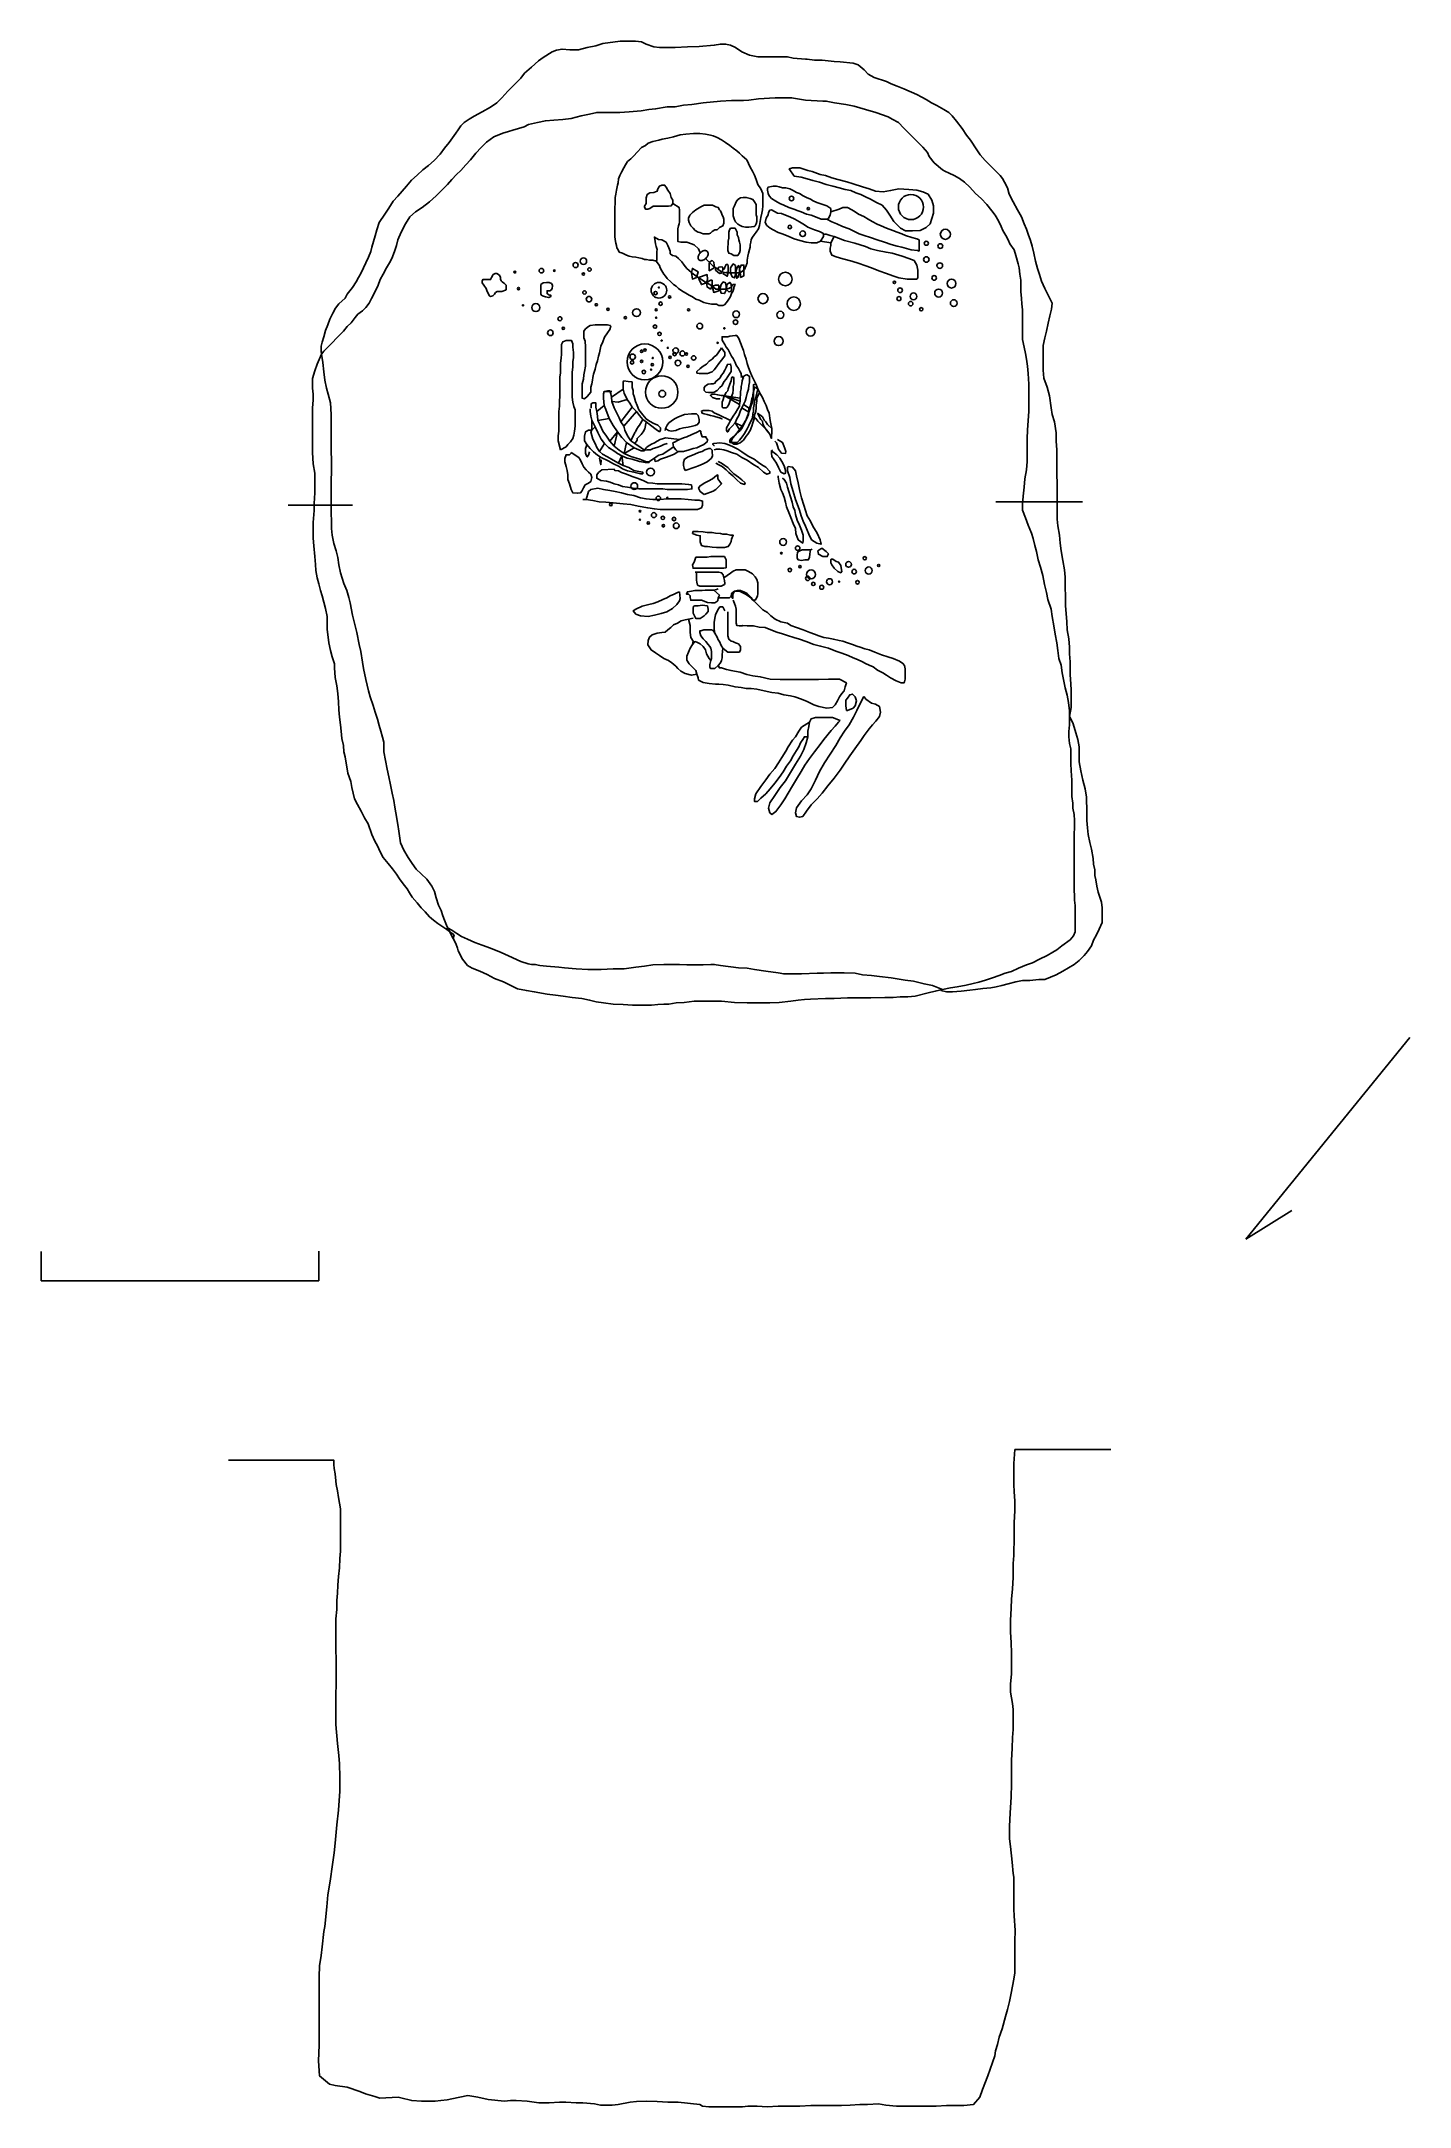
# Model space of a CAD drawing. Extents: x 4.9 to 17.1, y 0.9 to 19.3.
import ezdxf

# ---------------------------------------------------------------- set-up
doc = ezdxf.new("R2010")
doc.units = 0
doc.linetypes.add('HIDDEN', pattern=[0.375, 0.25, -0.125])
doc.layers.add('LAYER1', color=7, linetype='CONTINUOUS')

msp = doc.modelspace()

# ---------------------------------------------------------------- linework, layer by layer
at = {"layer": 'LAYER1', "color": 7, "linetype": 'CONTINUOUS'}
for points in [[(7.3838, 16.5026), (7.3788, 16.5276), (7.3788, 16.5425), (7.3788, 16.5724), (7.3888, 16.6073), (7.4038, 16.6572), (7.4187, 16.712), (7.4387, 16.7619), (7.4586, 16.8118), (7.4835, 16.8666), (7.5085, 16.9115), (7.5384, 16.9514), (7.5932, 17.0012), (7.6132, 17.0361), (7.658, 17.0959), (7.6929, 17.1458), (7.7129, 17.1857), (7.7328, 17.2206), (7.7577, 17.2704), (7.7777, 17.3153), (7.8026, 17.3652), (7.8226, 17.415), (7.8325, 17.4549), (7.8475, 17.5048), (7.8624, 17.5546), (7.8774, 17.6095), (7.8973, 17.6743), (7.9472, 17.7491), (7.9821, 17.8039), (8.022, 17.8637), (8.0619, 17.9086), (8.1017, 17.9535), (8.1416, 17.9984), (8.1865, 18.0532), (8.2364, 18.0981), (8.2862, 18.1429), (8.3361, 18.1828), (8.3859, 18.2277), (8.4408, 18.2825), (8.4807, 18.3374), (8.5205, 18.3872), (8.5804, 18.472), (8.6003, 18.5019), (8.6252, 18.5368), (8.6552, 18.5667), (8.7, 18.5966), (8.7449, 18.6216), (8.8147, 18.6614), (8.8895, 18.7013), (8.9443, 18.7412), (8.9892, 18.7861), (9.044, 18.8459), (9.074, 18.8758), (9.1587, 18.9606), (9.1936, 19.0055), (9.2534, 19.0603), (9.3183, 19.1151), (9.3581, 19.1451), (9.4379, 19.1949), (9.4778, 19.2099), (9.5277, 19.2198), (9.5975, 19.2149), (9.6722, 19.2149), (9.752, 19.2348), (9.8268, 19.2498), (9.8916, 19.2697), (10.0462, 19.2896), (10.111, 19.2896), (10.1808, 19.2896), (10.2356, 19.2847), (10.2755, 19.2647), (10.3453, 19.2398), (10.3952, 19.2348), (10.4749, 19.2348), (10.5348, 19.2348), (10.6445, 19.2398), (10.7492, 19.2448), (10.8838, 19.2547), (10.9386, 19.2647), (10.9835, 19.2647), (11.0284, 19.2547), (11.0732, 19.2348), (11.1281, 19.1949), (11.1979, 19.165), (11.2726, 19.15), (11.3773, 19.15), (11.4372, 19.15), (11.5369, 19.15), (11.5867, 19.1401), (11.6964, 19.1301), (11.7114, 19.1301), (11.7762, 19.1201), (11.846, 19.1201), (11.9507, 19.1102), (12.0055, 19.1052), (12.1202, 19.0952), (12.1651, 19.0802), (12.2199, 19.0354), (12.2548, 18.9955), (12.3097, 18.9656), (12.4194, 18.9307), (12.4592, 18.9107), (12.5141, 18.8908), (12.5739, 18.8659), (12.6886, 18.816), (12.7335, 18.7911), (12.7733, 18.7711), (12.8182, 18.7412), (12.8681, 18.7163), (12.9279, 18.6814), (12.9728, 18.6565), (13.0027, 18.6266), (13.0426, 18.5767), (13.0924, 18.5119), (13.1323, 18.4521), (13.1672, 18.4072), (13.2221, 18.3224), (13.252, 18.2776), (13.2968, 18.2277), (13.3666, 18.1579), (13.4315, 18.0931), (13.4514, 18.0682), (13.4713, 18.0332), (13.4963, 17.9834), (13.5112, 17.9285), (13.5461, 17.8588), (13.586, 17.789), (13.6209, 17.7241), (13.6458, 17.6643), (13.6658, 17.6145), (13.6807, 17.5696), (13.7007, 17.5147), (13.7156, 17.4649), (13.7306, 17.4001), (13.7456, 17.3303), (13.7655, 17.2655), (13.7805, 17.2106), (13.8004, 17.1508), (13.8303, 17.086), (13.8652, 17.0162), (13.8951, 16.9563), (13.8901, 16.9015), (13.8752, 16.8417), (13.8602, 16.7769), (13.8453, 16.7071), (13.8303, 16.6472), (13.8154, 16.5774), (13.8154, 16.4927), (13.8154, 16.4229), (13.8154, 16.3581), (13.8203, 16.2883), (13.8503, 16.2085), (13.8702, 16.1287), (13.8852, 16.024), (13.8951, 15.9642), (13.9151, 15.8994), (13.93, 15.7997), (13.93, 15.7249), (13.935, 15.6501), (13.935, 15.5803), (13.935, 15.5155), (13.935, 15.4457), (13.94, 15.331), (13.94, 15.2562), (13.94, 15.1764), (13.94, 15.0967), (13.94, 15.0319), (13.945, 14.972), (13.9599, 14.8873), (13.9649, 14.8175), (13.9749, 14.7477), (13.9899, 14.6629), (14.0048, 14.5782), (14.0098, 14.5134), (14.0098, 14.4436), (14.0148, 14.3239), (14.0148, 14.304), (14.0148, 14.2591), (14.0198, 14.1893), (14.0248, 14.1145), (14.0297, 14.0447), (14.0447, 13.9649), (14.0497, 13.8901), (14.0497, 13.8303), (14.0547, 13.7605), (14.0547, 13.7057), (14.0547, 13.6458), (14.0597, 13.5611), (14.0646, 13.5112), (14.0646, 13.3866), (14.0646, 13.3517), (14.0497, 13.2719)], [(7.3838, 16.5026), (7.4038, 16.5276), (7.4436, 16.5675), (7.4785, 16.6024), (7.5184, 16.6472), (7.5483, 16.6771), (7.5783, 16.7071), (7.6132, 16.7469), (7.6481, 16.7818), (7.683, 16.8267), (7.7079, 16.8566), (7.7478, 16.8865), (7.7777, 16.9165), (7.8076, 16.9563), (7.8275, 16.9962), (7.8674, 17.071), (7.8874, 17.1159), (7.9073, 17.1657), (7.9322, 17.2156), (7.9622, 17.2704), (7.997, 17.3303), (8.017, 17.3702), (8.0369, 17.425), (8.0519, 17.4699), (8.0619, 17.5197), (8.0918, 17.5895), (8.1317, 17.6643), (8.1716, 17.7241), (8.2214, 17.769), (8.2812, 17.8089), (8.346, 17.8588), (8.4059, 17.9136), (8.4607, 17.9684), (8.5056, 18.0133), (8.5455, 18.0582), (8.5854, 18.1031), (8.6252, 18.1379), (8.6701, 18.1878), (8.71, 18.2327), (8.7599, 18.2925), (8.8047, 18.3424), (8.8546, 18.3922), (8.9194, 18.4371), (8.9992, 18.472), (9.049, 18.487), (9.0889, 18.4969), (9.1886, 18.5268), (9.2285, 18.5468), (9.3083, 18.5667), (9.3781, 18.5817), (9.4529, 18.5867), (9.5326, 18.5916), (9.6074, 18.6016), (9.6972, 18.6266), (9.772, 18.6415), (9.8368, 18.6565), (9.9066, 18.6565), (9.9614, 18.6565), (10.0412, 18.6565), (10.1259, 18.6614), (10.2306, 18.6714), (10.3004, 18.6814), (10.3603, 18.6864), (10.465, 18.7063), (10.5348, 18.7063), (10.6096, 18.7213), (10.6843, 18.7263), (10.7841, 18.7412), (10.9386, 18.7562), (11.0383, 18.7612), (11.143, 18.7612), (11.1929, 18.7661), (11.2776, 18.7761), (11.4272, 18.7861), (11.5718, 18.7861), (11.6266, 18.7761), (11.6964, 18.7661), (11.851, 18.7562), (11.8809, 18.7562), (11.9557, 18.7412), (12.0554, 18.7263), (12.1302, 18.7113), (12.2299, 18.6814), (12.3246, 18.6565), (12.4343, 18.6166), (12.4692, 18.5966), (12.5241, 18.5667), (12.5739, 18.5169), (12.6337, 18.457), (12.6786, 18.4072), (12.7434, 18.3473), (12.7833, 18.2975), (12.7983, 18.2626), (12.8431, 18.2078), (12.9179, 18.1429), (12.9379, 18.133), (12.9778, 18.113), (13.0226, 18.0931), (13.0675, 18.0682), (13.1124, 18.0332), (13.1622, 17.9884), (13.2121, 17.9335), (13.2619, 17.8887), (13.3118, 17.8338), (13.3567, 17.779), (13.3866, 17.7391), (13.4165, 17.6892), (13.4414, 17.6394), (13.4564, 17.6045), (13.4813, 17.5596), (13.5013, 17.5197), (13.5162, 17.4848), (13.5561, 17.43), (13.5711, 17.3801), (13.591, 17.3053), (13.601, 17.2704), (13.606, 17.2156), (13.6159, 17.1608), (13.6159, 17.1159), (13.6159, 17.061), (13.6209, 16.9962), (13.6259, 16.9514), (13.6309, 16.8965), (13.6309, 16.8417), (13.6309, 16.7719), (13.6309, 16.6971), (13.6309, 16.6323), (13.6458, 16.5625), (13.6558, 16.5076), (13.6658, 16.4578), (13.6758, 16.393), (13.6807, 16.3281), (13.6857, 16.2334), (13.6857, 16.1836), (13.6857, 16.1138), (13.6857, 16.044), (13.6857, 15.9891), (13.6807, 15.9093), (13.6758, 15.8246), (13.6708, 15.7498), (13.6708, 15.69), (13.6708, 15.6202), (13.6708, 15.5454), (13.6658, 15.4706), (13.6508, 15.3908), (13.6458, 15.316), (13.6359, 15.2363), (13.6309, 15.1615), (13.6309, 15.1116), (13.6558, 15.0418), (13.6807, 14.977), (13.7107, 14.9072), (13.7256, 14.8574), (13.7406, 14.7975), (13.7555, 14.7427), (13.7705, 14.6679), (13.7904, 14.6031), (13.8104, 14.5283), (13.8253, 14.4485), (13.8453, 14.3787), (13.8552, 14.3139), (13.8852, 14.2292), (13.8951, 14.1644), (13.9101, 14.0796), (13.9201, 14.0048), (13.935, 13.93), (13.945, 13.8602), (13.955, 13.7904), (13.9749, 13.7306), (13.9849, 13.6608), (13.9998, 13.586), (14.0098, 13.5262), (14.0297, 13.4614), (14.0397, 13.3966), (14.0497, 13.3218), (14.0497, 13.2968), (14.0497, 13.2719), (14.0497, 13.237), (14.0497, 13.1971), (14.0447, 13.1373), (14.0447, 13.0924), (14.0497, 13.0326), (14.0597, 12.9827), (14.0597, 12.9179), (14.0597, 12.8531), (14.0646, 12.7883), (14.0696, 12.7035), (14.0696, 12.6138), (14.0696, 12.559), (14.0796, 12.4991), (14.0796, 12.4543), (14.0896, 12.3994), (14.0946, 12.3446), (14.0946, 12.2847)], [(14.0946, 12.2847), (14.0896, 12.2199), (14.0896, 12.1751), (14.0896, 12.1252), (14.0896, 12.0903), (14.0896, 12.0454), (14.0896, 11.9956), (14.0896, 11.9607), (14.0896, 11.9058), (14.0896, 11.856), (14.0896, 11.8161), (14.0896, 11.7662), (14.0896, 11.7263), (14.0946, 11.6715), (14.0946, 11.6366), (14.0995, 11.5867), (14.0995, 11.5219), (14.0995, 11.4671), (14.0995, 11.4172), (14.0995, 11.3524), (14.0846, 11.3175), (14.0547, 11.2826), (13.9799, 11.2278), (13.935, 11.1929), (13.9001, 11.1729), (13.8503, 11.143), (13.7805, 11.1081), (13.7206, 11.0782), (13.6658, 11.0583), (13.596, 11.0284), (13.5312, 10.9984), (13.4763, 10.9835), (13.4215, 10.9635), (13.3617, 10.9436), (13.3018, 10.9237), (13.242, 10.9037), (13.1921, 10.8937), (13.1273, 10.8788), (13.0476, 10.8638), (12.9877, 10.8539), (12.9179, 10.8389), (12.8531, 10.8239), (12.7883, 10.809), (12.6736, 10.7791), (12.6088, 10.7741), (12.539, 10.7741), (12.4792, 10.7691), (12.4044, 10.7691), (12.2798, 10.7641), (12.1601, 10.7641), (12.0704, 10.7641), (11.9507, 10.7591), (11.8759, 10.7591), (11.7413, 10.7541), (11.6865, 10.7492), (11.6316, 10.7442), (11.5668, 10.7342), (11.4621, 10.7242), (11.3773, 10.7192), (11.3325, 10.7192), (11.2577, 10.7192), (11.1779, 10.7192), (11.0633, 10.7242), (10.9486, 10.7342), (10.8638, 10.7342), (10.7791, 10.7342), (10.7043, 10.7342), (10.6145, 10.7242), (10.5447, 10.7192), (10.4799, 10.7093), (10.4351, 10.7093), (10.3802, 10.7043), (10.3254, 10.6993), (10.2955, 10.6993), (10.2356, 10.6993), (10.1559, 10.6993), (10.0711, 10.7043), (9.9814, 10.7093), (9.8966, 10.7192), (9.8318, 10.7292), (9.772, 10.7442), (9.7022, 10.7591), (9.6174, 10.7691), (9.5376, 10.7791), (9.4678, 10.789), (9.393, 10.799), (9.2784, 10.819), (9.2086, 10.8289), (9.1288, 10.8439), (9.064, 10.8788), (9.0042, 10.9087), (8.9244, 10.9386), (8.8596, 10.9735), (8.7948, 11.0034), (8.725, 11.0284), (8.6851, 11.0533), (8.6402, 11.1081), (8.6003, 11.1829), (8.5953, 11.2078), (8.5804, 11.2477), (8.5554, 11.2926), (8.5205, 11.3624), (8.4956, 11.4123), (8.4807, 11.4571), (8.4657, 11.497), (8.4507, 11.5419), (8.4258, 11.5917), (8.4059, 11.6566), (8.3909, 11.7114), (8.366, 11.7613), (8.3211, 11.8211), (8.2713, 11.8709), (8.2264, 11.9108), (8.1915, 11.9607), (8.1566, 12.0155), (8.1167, 12.0803), (8.0868, 12.1451), (8.0718, 12.2498), (8.0619, 12.3097), (8.0469, 12.4144), (8.0369, 12.4642), (8.027, 12.5241), (8.012, 12.5889), (7.997, 12.6637), (7.9821, 12.7335), (7.9671, 12.8033), (7.9372, 12.9578), (7.9372, 12.9927), (7.9372, 12.9977), (7.9372, 13.0176), (7.9372, 13.0426), (7.9273, 13.0874), (7.9123, 13.1423), (7.8973, 13.1921), (7.8824, 13.247), (7.8624, 13.3118), (7.8425, 13.3716), (7.8176, 13.4464), (7.8026, 13.5013), (7.7777, 13.601), (7.7577, 13.7007), (7.7478, 13.7555), (7.7328, 13.8503), (7.7179, 13.9151), (7.6979, 14.0198), (7.683, 14.0796), (7.658, 14.1743), (7.6381, 14.284), (7.6281, 14.3339), (7.6082, 14.3937), (7.5832, 14.4585), (7.5533, 14.5532), (7.5384, 14.623), (7.5284, 14.6879), (7.5134, 14.7477), (7.4935, 14.8125), (7.4785, 14.8873), (7.4736, 14.9471), (7.4736, 15.0169), (7.4686, 15.0817), (7.4686, 15.1465), (7.4686, 15.2363), (7.4686, 15.2911), (7.4686, 15.3609), (7.4736, 15.4706), (7.4736, 15.5454), (7.4686, 15.6501), (7.4686, 15.7199), (7.4686, 15.7947), (7.4686, 15.9143), (7.4686, 15.9642), (7.4636, 16.0689), (7.4436, 16.1437), (7.4287, 16.1985), (7.4137, 16.2683), (7.4038, 16.3431), (7.3938, 16.4279), (7.3838, 16.5026)], [(8.5006, 11.3724), (8.5056, 11.3873), (8.5455, 11.3674), (8.5904, 11.3375), (8.6302, 11.3125), (8.6851, 11.2876), (8.7499, 11.2577), (8.8147, 11.2328), (8.8895, 11.2078), (8.9842, 11.168), (9.049, 11.138), (9.1587, 11.0882), (9.2235, 11.0682), (9.2534, 11.0633), (9.2883, 11.0633), (9.3282, 11.0533), (9.3881, 11.0483), (9.4977, 11.0383), (9.5476, 11.0333), (9.6523, 11.0234), (9.757, 11.0184), (9.8218, 11.0184), (9.8767, 11.0184), (9.9814, 11.0234), (10.0811, 11.0234), (10.1858, 11.0383), (10.2606, 11.0483), (10.3353, 11.0583), (10.4351, 11.0633), (10.5747, 11.0633), (10.6395, 11.0583), (10.7841, 11.0583), (10.8539, 11.0633), (10.8838, 11.0633), (10.9386, 11.0533), (11.0982, 11.0333), (11.1779, 11.0284), (11.2427, 11.0184), (11.3425, 11.0034), (11.4521, 10.9885), (11.502, 10.9785), (11.6017, 10.9785), (11.6615, 10.9785), (11.8011, 10.9835), (11.856, 10.9835), (11.9208, 10.9885), (12.0404, 10.9885), (12.1402, 10.9835), (12.205, 10.9685), (12.2847, 10.9635), (12.3545, 10.9536), (12.4592, 10.9436), (12.5839, 10.9237), (12.6587, 10.9137), (12.7534, 10.8888), (12.8282, 10.8738), (12.9179, 10.8389)], [(17.081, 10.4101), (15.6202, 8.6153)], [(15.6202, 8.6153), (16.0318, 8.87)], [(4.886, 8.5053), (4.886, 8.2414)], [(7.3589, 8.2414), (7.3589, 8.5079)], [(4.886, 8.2414), (7.3589, 8.2414)], [(7.3589, 8.2414), (4.886, 8.2414)], [(6.5551, 6.6459), (7.4778, 6.6459)], [(7.4778, 6.6459), (7.4918, 6.6459), (7.4918, 6.636), (7.4918, 6.606), (7.4964, 6.5711), (7.5057, 6.5213), (7.5103, 6.4615), (7.5149, 6.4266), (7.5242, 6.3717), (7.5335, 6.3119), (7.552, 6.2122), (7.552, 6.1523), (7.552, 6.0626), (7.552, 5.9779), (7.552, 5.9031), (7.552, 5.8333), (7.5474, 5.7685), (7.5428, 5.6837), (7.5335, 5.6089), (7.5288, 5.5291), (7.5242, 5.4593), (7.5196, 5.3945), (7.5196, 5.3148), (7.5103, 5.23), (7.5103, 5.1303), (7.5103, 5.0505), (7.5103, 4.9608), (7.5149, 4.866), (7.5149, 4.7514), (7.5149, 4.6467), (7.5103, 4.5519), (7.5103, 4.4173), (7.5103, 4.2877), (7.5242, 4.1182), (7.5381, 4.0135), (7.5428, 3.9387), (7.5474, 3.819), (7.5474, 3.6944), (7.5335, 3.5249), (7.5196, 3.3953), (7.5057, 3.2307), (7.4964, 3.146), (7.4825, 3.0413), (7.4593, 2.8917), (7.4407, 2.772), (7.4315, 2.6624), (7.4129, 2.4879), (7.4037, 2.443), (7.3897, 2.3084), (7.3805, 2.2286), (7.3666, 2.1389), (7.3619, 2.0392), (7.3619, 1.9494), (7.3619, 1.8597), (7.3619, 1.6802), (7.3619, 1.6204), (7.3619, 1.4957), (7.3619, 1.4309), (7.3573, 1.2913), (7.3666, 1.1567), (7.4547, 1.0819), (7.5057, 1.0719), (7.6123, 1.057), (7.7236, 1.0171), (7.7746, 0.9971), (7.858, 0.9722), (7.9044, 0.9573), (8.0667, 0.9672), (8.0899, 0.9622), (8.1873, 0.9373), (8.2753, 0.9323), (8.3959, 0.9323), (8.4469, 0.9373), (8.5025, 0.9423), (8.5443, 0.9523), (8.688, 0.9822), (8.7761, 0.9672), (8.8688, 0.9473), (9.0126, 0.9323), (9.0682, 0.9373), (9.1192, 0.9373), (9.2166, 0.9323), (9.3186, 0.9174), (9.4113, 0.9174), (9.5041, 0.9224), (9.5597, 0.9224), (9.6525, 0.9174), (9.7127, 0.9174), (9.8147, 0.9074), (9.8704, 0.8974), (9.9724, 0.8974), (10.028, 0.9024), (10.1347, 0.9224), (10.1903, 0.9273), (10.283, 0.9323), (10.3758, 0.9273), (10.4685, 0.9224), (10.5612, 0.9224), (10.756, 0.9024), (10.7792, 0.8875), (10.8348, 0.8825), (10.9183, 0.8825), (10.9693, 0.8825), (11.0574, 0.8825), (11.1362, 0.8825), (11.1826, 0.8875), (11.266, 0.8875), (11.3541, 0.8825), (11.4515, 0.8875), (11.5164, 0.8875), (11.5767, 0.8875), (11.6462, 0.8875), (11.7436, 0.8924), (11.8224, 0.8924), (11.9337, 0.8924), (12.0172, 0.8924), (12.096, 0.8974), (12.1795, 0.9024), (12.249, 0.9024), (12.3464, 0.9074), (12.4113, 0.8974), (12.5087, 0.8875), (12.6014, 0.8875), (12.7451, 0.8875), (12.8239, 0.8875), (12.861, 0.8875), (12.9538, 0.8924), (13.0141, 0.8924), (13.1068, 0.8924), (13.1949, 0.9024), (13.2505, 0.9672), (13.2737, 1.037), (13.3201, 1.1567), (13.385, 1.3362), (13.3896, 1.381), (13.4082, 1.4359), (13.4221, 1.5007), (13.4499, 1.5755), (13.4777, 1.6852), (13.4963, 1.75), (13.5148, 1.8198), (13.5287, 1.8946), (13.5519, 2.0192), (13.5612, 2.0741), (13.5612, 2.2934), (13.5612, 2.3582), (13.5658, 2.453), (13.5565, 2.5826), (13.5519, 2.6424), (13.5519, 2.7371), (13.5519, 2.9266), (13.5473, 2.9615), (13.538, 3.0612), (13.5241, 3.2008), (13.5148, 3.2706), (13.5148, 3.3803), (13.5195, 3.5), (13.5287, 3.6396), (13.5334, 3.7592), (13.5334, 3.8589), (13.5334, 3.9686), (13.538, 4.0783), (13.5426, 4.173), (13.5473, 4.2428), (13.5473, 4.3226), (13.5473, 4.4223), (13.5426, 4.4772), (13.5241, 4.5769), (13.5241, 4.6517), (13.5334, 4.7364), (13.5334, 4.8361), (13.5334, 4.9259), (13.5287, 5.0156), (13.5241, 5.1153), (13.5241, 5.215), (13.5287, 5.3247), (13.5334, 5.4045), (13.5426, 5.4992), (13.5473, 5.5989), (13.5473, 5.6538), (13.5473, 5.7236), (13.5519, 5.7934), (13.5565, 5.9679), (13.5565, 6.0875), (13.5612, 6.1922), (13.5612, 6.282), (13.5565, 6.3617), (13.5519, 6.4266), (13.5519, 6.5213), (13.5519, 6.616), (13.5612, 6.7407)], [(13.5612, 6.7407), (14.419, 6.7407)]]:
    msp.add_lwpolyline(points, dxfattribs=at)
at = {"layer": 'LAYER1', "color": 4, "linetype": 'CONTINUOUS'}
for points in [[(10.3902, 18.4072), (10.3353, 18.3972)], [(10.4201, 18.4172), (10.3902, 18.4072)], [(10.47, 18.4271), (10.4201, 18.4172)], [(10.5198, 18.4371), (10.47, 18.4271)], [(10.5796, 18.457), (10.5198, 18.4371)], [(10.6295, 18.462), (10.5796, 18.457)], [(10.6993, 18.467), (10.6295, 18.462)], [(10.7541, 18.467), (10.6993, 18.467)], [(10.804, 18.462), (10.7541, 18.467)], [(10.8489, 18.4521), (10.804, 18.462)], [(10.8738, 18.4471), (10.8489, 18.4521)], [(10.9087, 18.4321), (10.8738, 18.4471)], [(10.9486, 18.4122), (10.9087, 18.4321)], [(10.9835, 18.3872), (10.9486, 18.4122)], [(10.1409, 18.2426), (10.111, 18.2177)], [(10.1658, 18.2676), (10.1409, 18.2426)], [(10.1957, 18.3025), (10.1658, 18.2676)], [(10.2356, 18.3424), (10.1957, 18.3025)], [(10.2705, 18.3623), (10.2356, 18.3424)], [(10.2955, 18.3823), (10.2705, 18.3623)], [(10.3353, 18.3972), (10.2955, 18.3823)], [(11.0234, 18.3623), (10.9835, 18.3872)], [(11.0533, 18.3374), (11.0234, 18.3623)], [(11.0832, 18.3125), (11.0533, 18.3374)], [(11.1081, 18.2925), (11.0832, 18.3125)], [(11.1331, 18.2676), (11.1081, 18.2925)], [(11.1729, 18.2327), (11.1331, 18.2676)], [(11.2029, 18.1679), (11.1729, 18.2327)], [(10.0312, 18.0632), (10.0262, 18.0283)], [(10.0412, 18.0931), (10.0312, 18.0632)], [(10.0561, 18.123), (10.0412, 18.0931)], [(10.0761, 18.1629), (10.0561, 18.123)], [(10.091, 18.1878), (10.0761, 18.1629)], [(10.111, 18.2177), (10.091, 18.1878)], [(11.2228, 18.133), (11.2029, 18.1679)], [(11.2427, 18.0981), (11.2228, 18.133)], [(11.2577, 18.0582), (11.2427, 18.0981)], [(11.2726, 18.0133), (11.2577, 18.0582)], [(10.0013, 17.8588), (9.9963, 17.7939)], [(10.0063, 17.9285), (10.0013, 17.8986)], [(10.0013, 17.8986), (10.0013, 17.8588)], [(10.0113, 17.9635), (10.0063, 17.9285)], [(10.0212, 18.0083), (10.0113, 17.9635)], [(10.0262, 18.0283), (10.0212, 18.0083)], [(10.5148, 17.8438), (10.4999, 17.8239), (10.4749, 17.8189), (10.46, 17.8189), (10.445, 17.8189), (10.44, 17.8189), (10.4201, 17.8189), (10.4002, 17.8189), (10.3653, 17.8189), (10.3403, 17.8189), (10.3104, 17.7989), (10.2905, 17.7939), (10.2705, 17.7939), (10.2606, 17.8139), (10.2606, 17.8189), (10.2606, 17.8189), (10.2755, 17.8438), (10.2755, 17.8687), (10.2755, 17.8937), (10.2855, 17.9236), (10.3104, 17.9385), (10.3453, 17.9435), (10.3752, 17.9535), (10.3802, 17.9734), (10.3952, 17.9984), (10.4151, 18.0083), (10.44, 18.0083), (10.455, 17.9884), (10.47, 17.9635), (10.4899, 17.9335), (10.4999, 17.8986), (10.5148, 17.8737), (10.5148, 17.8438), (10.5697, 17.8089), (10.5747, 17.784), (10.5747, 17.759), (10.5747, 17.7291), (10.5747, 17.7092), (10.5747, 17.6892), (10.5747, 17.6793), (10.5697, 17.6643), (10.5647, 17.6444), (10.5597, 17.6194), (10.5597, 17.5995), (10.5597, 17.5796), (10.5597, 17.5596), (10.5597, 17.5297), (10.5597, 17.5048), (10.5846, 17.4998), (10.6096, 17.4998), (10.6395, 17.4998), (10.6794, 17.4848), (10.7043, 17.4749), (10.7442, 17.44), (10.7591, 17.4051)], [(11.2378, 17.6394), (11.2477, 17.6444), (11.2577, 17.6643), (11.2627, 17.6843), (11.2627, 17.7092), (11.2627, 17.7241), (11.2577, 17.7441), (11.2577, 17.769), (11.2577, 17.784), (11.2577, 17.8089), (11.2577, 17.8338), (11.2427, 17.8588), (11.2278, 17.8787), (11.2029, 17.8887), (11.168, 17.8986), (11.143, 17.8986), (11.1181, 17.8937), (11.0932, 17.8787), (11.0782, 17.8588), (11.0633, 17.8239), (11.0533, 17.7989), (11.0533, 17.759), (11.0533, 17.7341), (11.0633, 17.6992), (11.0732, 17.6793), (11.0932, 17.6593), (11.1131, 17.6494), (11.1331, 17.6394), (11.163, 17.6344), (11.1929, 17.6344), (11.2378, 17.6394)], [(11.2976, 17.9734), (11.2726, 18.0133)], [(11.3175, 17.9335), (11.2976, 17.9734)], [(11.3175, 17.8937), (11.3175, 17.9335)], [(11.3175, 17.8687), (11.3175, 17.8937)], [(11.3175, 17.8239), (11.3175, 17.8687)], [(9.9963, 17.7939), (9.9963, 17.7391)], [(9.9963, 17.7391), (9.9963, 17.7042)], [(9.9963, 17.7042), (9.9963, 17.6444)], [(10.9685, 17.6643), (10.9685, 17.6693), (10.9685, 17.6843), (10.9685, 17.6992), (10.9685, 17.7042), (10.9635, 17.7241), (10.9536, 17.7391), (10.9486, 17.759), (10.9386, 17.779), (10.9286, 17.789), (10.9187, 17.8089), (10.8987, 17.8139), (10.8688, 17.8288), (10.8439, 17.8288), (10.8239, 17.8288), (10.794, 17.8288), (10.7641, 17.8139), (10.7192, 17.789), (10.6893, 17.764), (10.6644, 17.7391), (10.6544, 17.7142), (10.6544, 17.6942), (10.6594, 17.6743), (10.6744, 17.6444), (10.6943, 17.6244), (10.7143, 17.6045), (10.7392, 17.5895), (10.7541, 17.5845), (10.7841, 17.5746), (10.814, 17.5746), (10.8339, 17.5746), (10.8489, 17.5796), (10.8638, 17.5945), (10.8888, 17.6095), (10.9087, 17.6095), (10.9286, 17.6294), (10.9586, 17.6444), (10.9685, 17.6693), (10.9586, 17.6444), (10.9685, 17.6693)], [(11.2876, 17.6494), (11.2926, 17.6843)], [(11.2926, 17.6843), (11.2976, 17.7192)], [(11.2976, 17.7192), (11.3076, 17.759)], [(11.3076, 17.759), (11.3125, 17.789)], [(11.3125, 17.789), (11.3175, 17.8239)], [(9.9963, 17.6444), (9.9963, 17.6145)], [(9.9963, 17.6145), (9.9963, 17.5696)], [(9.9963, 17.5696), (9.9963, 17.5496)], [(9.9963, 17.5496), (10.0013, 17.5247)], [(10.0013, 17.5247), (10.0063, 17.4898)], [(10.0063, 17.4898), (10.0113, 17.4699)], [(10.3653, 17.3303), (10.3702, 17.3402), (10.3702, 17.3502), (10.3702, 17.3652), (10.3702, 17.3751), (10.3702, 17.3901), (10.3702, 17.415), (10.3752, 17.435), (10.3653, 17.4599), (10.3603, 17.4848), (10.3553, 17.5048), (10.3553, 17.5048), (10.3503, 17.5447), (10.3852, 17.5247)], [(10.4151, 17.5197), (10.3852, 17.5247)], [(10.455, 17.4998), (10.4151, 17.5197)], [(10.47, 17.4699), (10.455, 17.4998)], [(11.0682, 17.6244), (11.0483, 17.6244), (11.0433, 17.6244), (11.0284, 17.6244), (11.0184, 17.6095), (11.0134, 17.5895), (11.0134, 17.5696), (11.0134, 17.5447), (11.0134, 17.5347), (11.0084, 17.5098), (11.0084, 17.4898), (11.0034, 17.4499), (11.0034, 17.425), (11.0134, 17.4001), (11.0333, 17.3951), (11.0583, 17.3801), (11.0832, 17.3801), (11.0932, 17.3801), (11.1081, 17.4051), (11.1131, 17.425), (11.1131, 17.4549), (11.1131, 17.4749), (11.1081, 17.4998), (11.1031, 17.5197), (11.0982, 17.5397), (11.0882, 17.5646), (11.0882, 17.5895), (11.0682, 17.6244)], [(11.2029, 17.4749), (11.2078, 17.4998)], [(11.2078, 17.4998), (11.2128, 17.5247)], [(11.2128, 17.5247), (11.2228, 17.5447)], [(11.2228, 17.5447), (11.2378, 17.5646)], [(11.2378, 17.5646), (11.2577, 17.5895)], [(11.2577, 17.5895), (11.2776, 17.6194)], [(11.2776, 17.6194), (11.2876, 17.6494)], [(10.0113, 17.4699), (10.0163, 17.4499)], [(10.0163, 17.4499), (10.0262, 17.43)], [(10.0262, 17.43), (10.0362, 17.41)], [(10.0362, 17.41), (10.0661, 17.4001)], [(10.0661, 17.4001), (10.101, 17.3851)], [(10.101, 17.3851), (10.1259, 17.3751)], [(10.1259, 17.3751), (10.1509, 17.3702)], [(10.1509, 17.3702), (10.1858, 17.3652)], [(10.1858, 17.3652), (10.2107, 17.3602)], [(10.2107, 17.3602), (10.2406, 17.3552)], [(10.2406, 17.3552), (10.2606, 17.3452)], [(10.2606, 17.3452), (10.2805, 17.3452)], [(10.2805, 17.3452), (10.3054, 17.3402)], [(10.3054, 17.3402), (10.3353, 17.3402)], [(10.3353, 17.3402), (10.3653, 17.3303)], [(10.3653, 17.3303), (10.3952, 17.2904)], [(10.4799, 17.4499), (10.47, 17.4699)], [(10.4899, 17.42), (10.4799, 17.4499)], [(10.4899, 17.3951), (10.4899, 17.42)], [(10.5098, 17.3801), (10.4899, 17.3951)], [(10.5398, 17.3751), (10.5098, 17.3801)], [(10.5647, 17.3552), (10.5398, 17.3751)], [(10.5946, 17.3253), (10.5647, 17.3552)], [(10.6145, 17.2954), (10.5946, 17.3253)], [(10.7591, 17.4051), (10.7536, 17.3989), (10.7488, 17.3923), (10.7449, 17.3854), (10.7419, 17.3783), (10.74, 17.3713), (10.7392, 17.3645), (10.7394, 17.3581), (10.7408, 17.3523), (10.7432, 17.3471), (10.7467, 17.3427), (10.751, 17.3393), (10.7562, 17.3369), (10.7621, 17.3355), (10.7685, 17.3352), (10.7752, 17.3361), (10.7822, 17.338), (10.7893, 17.3409), (10.7962, 17.3449), (10.8028, 17.3497), (10.809, 17.3552), (10.8145, 17.3614), (10.8193, 17.368), (10.8232, 17.3749), (10.8262, 17.3819), (10.8281, 17.3889), (10.829, 17.3957), (10.8287, 17.4021), (10.8273, 17.408), (10.8249, 17.4132), (10.8214, 17.4175), (10.8171, 17.421), (10.8119, 17.4234), (10.8061, 17.4248), (10.7997, 17.425), (10.7929, 17.4242), (10.7859, 17.4223), (10.7788, 17.4193), (10.7719, 17.4154), (10.7653, 17.4106), (10.7591, 17.4051)], [(10.809, 17.3502), (10.8339, 17.3253)], [(10.8339, 17.3253), (10.8389, 17.3203), (10.8439, 17.3253), (10.8638, 17.3353), (10.8638, 17.3353), (10.8788, 17.3203), (10.8838, 17.2904), (10.8838, 17.2704), (10.8389, 17.2455), (10.8389, 17.2605), (10.8389, 17.2754), (10.8389, 17.3053), (10.8439, 17.3253)], [(10.8738, 17.2854), (10.8339, 17.3253)], [(11.0284, 17.2256), (11.0284, 17.2704), (11.0533, 17.3053), (11.0732, 17.2904), (11.0732, 17.2704), (11.0732, 17.2355), (11.0732, 17.2106), (11.0633, 17.1807), (11.0433, 17.1907), (11.0284, 17.2256)], [(11.168, 17.2904), (11.1779, 17.3153)], [(11.1779, 17.3402), (11.1829, 17.3751)], [(11.1779, 17.3153), (11.1779, 17.3402)], [(11.1829, 17.3751), (11.1879, 17.4001)], [(11.1879, 17.4001), (11.1979, 17.435)], [(11.1979, 17.435), (11.2029, 17.4549)], [(11.2029, 17.4549), (11.2029, 17.4749)], [(10.3952, 17.2904), (10.4002, 17.2704)], [(10.4002, 17.2704), (10.4151, 17.2455)], [(10.4151, 17.2455), (10.4351, 17.2156)], [(10.4351, 17.2156), (10.45, 17.1957)], [(10.45, 17.1957), (10.465, 17.1757)], [(10.465, 17.1757), (10.4949, 17.1458)], [(10.4949, 17.1458), (10.5198, 17.1209)], [(10.5198, 17.1209), (10.5447, 17.1059)], [(10.6395, 17.2655), (10.6145, 17.2954)], [(10.6794, 17.2306), (10.6395, 17.2655)], [(10.6794, 17.2306), (10.6893, 17.2655), (10.7392, 17.2355), (10.7242, 17.1857), (10.6893, 17.1707), (10.6794, 17.2306)], [(10.7093, 17.2056), (10.6794, 17.2306)], [(10.7442, 17.1857), (10.7093, 17.2056)], [(10.7442, 17.1857), (10.819, 17.2106), (10.8239, 17.1657), (10.814, 17.1358), (10.7691, 17.1209), (10.7492, 17.1657), (10.7442, 17.1857)], [(10.7691, 17.1657), (10.7442, 17.1857)], [(10.809, 17.1408), (10.7691, 17.1657)], [(10.8439, 17.1209), (10.809, 17.1408)], [(10.814, 17.1358), (10.8339, 17.1508), (10.8539, 17.1608), (10.8638, 17.1608), (10.8638, 17.1358), (10.8638, 17.1059), (10.8489, 17.081), (10.819, 17.1009), (10.814, 17.1358)], [(10.8638, 17.1059), (10.8439, 17.1209)], [(10.8738, 17.2854), (10.8987, 17.2704)], [(10.9536, 17.2306), (10.9286, 17.2206), (10.8937, 17.2505), (10.8987, 17.2704)], [(10.8987, 17.2704), (10.9187, 17.2555)], [(10.9187, 17.2555), (10.9137, 17.2605), (10.9237, 17.2754), (10.9436, 17.2804), (10.9586, 17.2754), (10.9586, 17.2555), (10.9536, 17.2306), (10.9386, 17.2206), (10.9386, 17.2306), (10.9386, 17.2306)], [(10.9187, 17.2555), (10.9486, 17.2355)], [(10.9336, 17.081), (10.9436, 17.1209), (10.9635, 17.1458), (10.9835, 17.1358), (10.9885, 17.1059), (10.9885, 17.071), (10.9735, 17.0411), (10.9436, 17.0461), (10.9336, 17.081)], [(10.9486, 17.2355), (10.9735, 17.2306)], [(10.9586, 17.2555), (10.9735, 17.2605), (10.9785, 17.2754), (10.9885, 17.3004), (11.0034, 17.3004), (11.0084, 17.2854), (11.0084, 17.2704), (11.0084, 17.2555), (11.0084, 17.2355), (11.0084, 17.2256), (10.9935, 17.2256), (10.9935, 17.2355), (10.9935, 17.2355)], [(11.0084, 17.2256), (10.9984, 17.1957), (10.9586, 17.2206), (10.9586, 17.2206)], [(10.9735, 17.2306), (11.0034, 17.2256)], [(10.9885, 17.081), (10.9984, 17.1259), (11.0234, 17.1408), (11.0333, 17.1259), (11.0383, 17.091), (11.0333, 17.061), (11.0134, 17.0561), (10.9885, 17.081)], [(11.0034, 17.2256), (11.0284, 17.2256)], [(11.0284, 17.2256), (11.0483, 17.2256)], [(11.0483, 17.1209), (11.0433, 17.1109)], [(11.0483, 17.2256), (11.0732, 17.2256)], [(11.0682, 17.1259), (11.0483, 17.1209)], [(11.0583, 17.0959), (11.0682, 17.1259)], [(11.0682, 17.1259), (11.0682, 17.1259)], [(11.0732, 17.2256), (11.0832, 17.2655), (11.0932, 17.2854), (11.1031, 17.2904), (11.1081, 17.2605), (11.1081, 17.2355), (11.1031, 17.2106), (11.0932, 17.1857), (11.0832, 17.1757), (11.0782, 17.2156), (11.0732, 17.2256)], [(11.0732, 17.2256), (11.0982, 17.2256)], [(11.0982, 17.2256), (11.1181, 17.2306)], [(11.1081, 17.2605), (11.1231, 17.2954), (11.148, 17.2954), (11.148, 17.2605), (11.148, 17.2306), (11.148, 17.2006), (11.1181, 17.1857), (11.1181, 17.2106), (11.1081, 17.2605)], [(11.1181, 17.2306), (11.138, 17.2455)], [(11.138, 17.2455), (11.153, 17.2555)], [(11.153, 17.2555), (11.158, 17.2704)], [(11.158, 17.2704), (11.168, 17.2904)], [(10.5447, 17.1059), (10.5647, 17.086)], [(10.5647, 17.086), (10.5946, 17.066)], [(10.5946, 17.066), (10.6295, 17.0461)], [(10.6295, 17.0461), (10.6594, 17.0261)], [(10.6594, 17.0261), (10.6893, 17.0112)], [(10.6893, 17.0112), (10.7192, 16.9912)], [(10.7192, 16.9912), (10.7492, 16.9813)], [(10.7492, 16.9813), (10.789, 16.9613)], [(10.789, 16.9613), (10.814, 16.9563)], [(10.814, 16.9563), (10.8588, 16.9464)], [(10.8588, 16.9464), (10.8888, 16.9464)], [(10.8638, 17.1059), (10.8937, 17.1159), (10.9237, 17.1159), (10.9237, 17.0959), (10.9237, 17.066), (10.8788, 17.0511), (10.8638, 17.1059)], [(10.8987, 17.081), (10.8638, 17.1059)], [(10.8888, 16.9464), (10.9037, 16.9464)], [(10.9336, 17.081), (10.8987, 17.081)], [(10.9037, 16.9464), (10.9237, 16.9364)], [(10.9237, 16.9364), (10.9486, 16.9364)], [(10.9586, 17.081), (10.9336, 17.081)], [(10.9486, 16.9364), (10.9586, 16.9364)], [(10.9885, 17.081), (10.9586, 17.081)], [(10.9586, 16.9364), (10.9735, 16.9414)], [(10.9735, 16.9414), (10.9935, 16.9613)], [(11.0084, 17.086), (10.9885, 17.081)], [(10.9935, 16.9613), (11.0084, 16.9813)], [(11.0134, 17.086), (11.0084, 17.086)], [(11.0084, 16.9813), (11.0184, 17.0012)], [(11.0284, 17.0959), (11.0134, 17.086)], [(11.0184, 17.0012), (11.0284, 17.0162)], [(11.0433, 17.1109), (11.0284, 17.0959)], [(11.0284, 17.0162), (11.0383, 17.0411)], [(11.0383, 17.0411), (11.0483, 17.061)], [(11.0483, 17.061), (11.0583, 17.086)], [(11.0583, 17.086), (11.0583, 17.0959)], [(9.7819, 16.1636), (9.7819, 16.1885), (9.7819, 16.2085), (9.7919, 16.2384), (9.7969, 16.2683), (9.8019, 16.2932), (9.8069, 16.3232), (9.8218, 16.368), (9.8318, 16.4079), (9.8418, 16.4428), (9.8517, 16.4827), (9.8617, 16.5126), (9.8667, 16.5425), (9.8717, 16.5724), (9.8916, 16.6123), (9.9066, 16.6522), (9.9315, 16.6921), (9.9514, 16.722), (9.9614, 16.7519), (9.9564, 16.7569), (9.9315, 16.7619), (9.8966, 16.7619), (9.8617, 16.7619), (9.8218, 16.7619), (9.7769, 16.7569), (9.762, 16.7469), (9.7371, 16.727), (9.7221, 16.7071), (9.7221, 16.6871), (9.7221, 16.6672), (9.7221, 16.6472), (9.7321, 16.6173), (9.7371, 16.5675), (9.7371, 16.5425), (9.7371, 16.5076), (9.7371, 16.4677), (9.7371, 16.4378), (9.7371, 16.393), (9.7271, 16.3481), (9.7221, 16.3182), (9.7171, 16.2783), (9.7071, 16.2384), (9.7071, 16.2135), (9.7071, 16.1636), (9.7071, 16.1088), (9.7271, 16.1038), (9.752, 16.1237), (9.7819, 16.1636)], [(9.5127, 15.6501), (9.5626, 15.675), (9.5775, 15.695), (9.6024, 15.7199), (9.6224, 15.7498), (9.6324, 15.7797), (9.6373, 15.8146), (9.6423, 15.8595), (9.6423, 15.9044), (9.6423, 15.9492), (9.6423, 15.9742), (9.6423, 16.0041), (9.6324, 16.034), (9.6224, 16.0739), (9.6174, 16.1187), (9.6174, 16.1686), (9.6174, 16.2035), (9.6174, 16.2434), (9.6174, 16.2883), (9.6174, 16.3381), (9.6224, 16.388), (9.6224, 16.4328), (9.6274, 16.4727), (9.6274, 16.5176), (9.6224, 16.5625), (9.6224, 16.5924), (9.6124, 16.6223), (9.5875, 16.6223), (9.5626, 16.6223), (9.5326, 16.6123), (9.5227, 16.5874), (9.5227, 16.5475), (9.5227, 16.4977), (9.5177, 16.4677), (9.5127, 16.4179), (9.5127, 16.373), (9.5127, 16.3331), (9.5077, 16.2982), (9.5077, 16.2534), (9.5077, 16.2185), (9.5077, 16.1786), (9.5077, 16.1287), (9.5027, 16.0789), (9.5027, 16.039), (9.4977, 15.9891), (9.4977, 15.9492), (9.4977, 15.9143), (9.4977, 15.8645), (9.4977, 15.8146), (9.4928, 15.7747), (9.4928, 15.7299), (9.5127, 15.6501)], [(11.143, 16.2833), (11.143, 16.2833), (11.1331, 16.3032), (11.1231, 16.3132), (11.1231, 16.3281), (11.1131, 16.3431), (11.0982, 16.373), (11.0782, 16.4029), (11.0682, 16.4279), (11.0533, 16.4628), (11.0383, 16.4827), (11.0234, 16.5126), (11.0084, 16.5425), (10.9885, 16.5625), (10.9785, 16.5874), (10.9635, 16.6123), (10.9536, 16.6273), (10.9536, 16.6472), (10.9536, 16.6572), (10.9685, 16.6572), (10.9835, 16.6572), (11.0034, 16.6572), (11.0234, 16.6622), (11.0682, 16.6672), (11.0832, 16.6672), (11.1031, 16.6422), (11.1181, 16.6024), (11.1331, 16.5625), (11.143, 16.5326), (11.153, 16.4977), (11.168, 16.4578), (11.1779, 16.4179), (11.1879, 16.383), (11.2029, 16.3431), (11.2178, 16.3082), (11.2328, 16.2783), (11.2527, 16.2384), (11.2726, 16.1935), (11.2876, 16.1586), (11.3125, 16.1138), (11.3275, 16.0789), (11.3474, 16.044), (11.3574, 16.0091), (11.3724, 15.9742), (11.3823, 15.9093), (11.3873, 15.8794), (11.3973, 15.8395), (11.3973, 15.8096), (11.3923, 15.7648), (11.3923, 15.7498), (11.3923, 15.7498), (11.3873, 15.7648), (11.3773, 15.7897), (11.3524, 15.8196), (11.3325, 15.8495), (11.3175, 15.8794), (11.3125, 15.9044), (11.2976, 15.9193), (11.2876, 15.9393), (11.2677, 15.9742)], [(10.9486, 16.5575), (10.9386, 16.5425), (10.9037, 16.4927), (10.8838, 16.4777), (10.8638, 16.4578), (10.8389, 16.4378), (10.814, 16.4129), (10.7841, 16.393), (10.7591, 16.373), (10.7292, 16.3481), (10.7292, 16.3331), (10.7492, 16.3281), (10.7641, 16.3281), (10.794, 16.3281), (10.8239, 16.3281), (10.8638, 16.3431), (10.8838, 16.363), (10.9037, 16.388), (10.9237, 16.4179), (10.9486, 16.4478), (10.9785, 16.4877), (10.9785, 16.5176), (10.9785, 16.5176)], [(10.9984, 16.4079), (10.9984, 16.4029), (10.9885, 16.383), (10.9785, 16.3581), (10.9635, 16.3331), (10.9486, 16.3132), (10.9336, 16.2883), (10.9137, 16.2733), (10.8987, 16.2583), (10.8888, 16.2434), (10.8738, 16.2384), (10.8539, 16.2384), (10.8289, 16.2334), (10.804, 16.2185), (10.794, 16.2035), (10.794, 16.1786), (10.809, 16.1636), (10.8339, 16.1586), (10.8638, 16.1586), (10.8838, 16.1636), (10.9087, 16.1786), (10.9336, 16.2035), (10.9536, 16.2234), (10.9685, 16.2534), (10.9885, 16.2783), (11.0034, 16.3032), (11.0234, 16.3281), (11.0333, 16.3481), (11.0333, 16.388), (11.0284, 16.4129), (10.9984, 16.4079)], [(10.9785, 16.5176), (10.9486, 16.5575)], [(10.0761, 16.2633), (10.0711, 16.2534), (10.0711, 16.2234), (10.0711, 16.1885), (10.0811, 16.1536), (10.106, 16.0988), (10.1309, 16.0639), (10.1509, 16.029), (10.1908, 15.9891), (10.2157, 15.9542), (10.2456, 15.9193), (10.2755, 15.8994), (10.3154, 15.8695), (10.3653, 15.8296), (10.3952, 15.8096), (10.4051, 15.8246), (10.4051, 15.8445), (10.3802, 15.8695), (10.3453, 15.8844), (10.3054, 15.9044), (10.2755, 15.9243), (10.2456, 15.9592), (10.2107, 16.0041), (10.1957, 16.044), (10.1808, 16.0789), (10.1708, 16.1237), (10.1608, 16.1487), (10.1608, 16.1786), (10.1509, 16.2035), (10.1509, 16.2284), (10.1509, 16.2534), (10.116, 16.2583), (10.0761, 16.2633)], [(11.0433, 16.2982), (11.0433, 16.2982), (11.0383, 16.2833), (11.0333, 16.2633), (11.0284, 16.2484), (11.0234, 16.2334), (11.0084, 16.1935), (11.0034, 16.1736), (10.9885, 16.1586), (10.9785, 16.1387), (10.9685, 16.1187), (10.9635, 16.0988), (10.9536, 16.0739), (10.9536, 16.0489), (10.9536, 16.029), (10.9586, 16.024), (10.9785, 16.024), (10.9885, 16.024), (10.9984, 16.029), (11.0134, 16.0539), (11.0234, 16.0789), (11.0333, 16.1088), (11.0383, 16.1237), (11.0483, 16.1536), (11.0533, 16.1836), (11.0533, 16.2135), (11.0583, 16.2384), (11.0583, 16.2633), (11.0583, 16.2932), (11.0433, 16.2982)], [(11.1331, 16.3032), (11.1231, 16.2982), (11.1281, 16.2982), (11.143, 16.3032), (11.163, 16.3132), (11.1729, 16.3182), (11.1779, 16.3182), (11.1979, 16.3032), (11.1979, 16.2783), (11.1979, 16.2484), (11.1929, 16.2234), (11.1879, 16.1885), (11.1779, 16.1536), (11.168, 16.1138), (11.158, 16.0838), (11.143, 16.0539), (11.1281, 16.024), (11.1131, 15.9891), (11.1031, 15.9542), (11.0832, 15.9243), (11.0682, 15.8894), (11.0433, 15.8595), (11.0184, 15.8346), (11.0034, 15.8096), (10.9984, 15.8096), (10.9935, 15.8246), (10.9935, 15.8445), (11.0134, 15.8794), (11.0284, 15.9093), (11.0533, 15.9492), (11.0732, 15.9791), (11.0932, 16.014), (11.1081, 16.039), (11.1081, 16.0539), (11.1131, 16.0838), (11.1131, 16.1088), (11.1181, 16.1437), (11.1181, 16.1686), (11.1231, 16.1935), (11.1231, 16.2135), (11.1281, 16.2384), (11.1331, 16.2633), (11.143, 16.3032)], [(11.2726, 16.1935), (11.2427, 16.2085), (11.2378, 16.1885), (11.2328, 16.1686), (11.2278, 16.1387), (11.2278, 16.1237), (11.2178, 16.1038), (11.2128, 16.0739), (11.2029, 16.039), (11.1929, 16.0091), (11.1879, 15.9742), (11.1779, 15.9442), (11.163, 15.9044), (11.148, 15.8744), (11.1331, 15.8445), (11.1181, 15.8246), (11.0932, 15.8046), (11.0633, 15.7747), (11.0333, 15.7498), (11.0234, 15.7348), (11.0234, 15.7199), (11.0234, 15.7149), (11.0284, 15.7149), (11.0433, 15.7149), (11.0633, 15.7149), (11.0882, 15.7149), (11.1081, 15.7348), (11.1331, 15.7648), (11.153, 15.7947), (11.1779, 15.8346), (11.1929, 15.8645), (11.2228, 15.9343), (11.2278, 15.9692), (11.2328, 15.9941), (11.2328, 16.024), (11.2378, 16.0539), (11.2427, 16.0838), (11.2527, 16.1138), (11.2726, 16.1935)], [(11.2527, 16.2384), (11.2328, 16.2284), (11.2328, 16.2035), (11.2328, 16.1836), (11.2328, 16.1636), (11.2328, 16.1387), (11.2328, 16.1088), (11.2228, 16.0739), (11.2128, 16.044), (11.2029, 16.014), (11.1929, 15.9841), (11.1879, 15.9642), (11.1729, 15.9293), (11.158, 15.9044), (11.148, 15.8844), (11.1331, 15.8595), (11.1081, 15.8296), (11.0882, 15.7997), (11.0682, 15.7797), (11.0483, 15.7548), (11.0383, 15.7348), (11.0383, 15.7149), (11.0583, 15.6999), (11.0832, 15.6999), (11.1131, 15.7099), (11.143, 15.7348), (11.168, 15.7698), (11.1829, 15.7897), (11.2029, 15.8196), (11.2178, 15.8595), (11.2278, 15.8894), (11.2378, 15.9243), (11.2427, 15.9592), (11.2527, 15.9891), (11.2577, 16.024), (11.2577, 16.0489), (11.2627, 16.0838), (11.2627, 16.1088), (11.2876, 16.1586)], [(9.7769, 16.014), (9.7769, 16.0041), (9.7769, 15.9891), (9.7819, 15.9492), (9.7919, 15.9143), (9.8218, 15.8545), (9.8467, 15.8046), (9.8767, 15.7448), (9.9066, 15.7049), (9.9415, 15.67), (9.9963, 15.6351), (10.0212, 15.6152), (10.0611, 15.5952), (10.106, 15.5753), (10.1509, 15.5653), (10.2157, 15.5454), (10.2705, 15.5354), (10.3004, 15.5354), (10.3004, 15.5354), (10.3004, 15.5404), (10.2705, 15.5454), (10.2207, 15.5653), (10.1409, 15.5903), (10.0811, 15.6152), (10.0362, 15.6451), (9.9913, 15.68), (9.9514, 15.7249), (9.9215, 15.7698), (9.8916, 15.8146), (9.8667, 15.8695), (9.8467, 15.9093), (9.8418, 15.9492), (9.8368, 15.9891), (9.8268, 16.029), (9.8268, 16.029)], [(9.8268, 16.029), (9.8268, 16.0689), (9.8019, 16.0689), (9.7869, 16.0589), (9.7869, 16.024), (9.7869, 16.024)], [(9.9016, 16.044), (9.8368, 15.9891)], [(9.9714, 16.1686), (9.9664, 16.1686), (9.9514, 16.1686), (9.9265, 16.1686), (9.9016, 16.1686), (9.8966, 16.1487), (9.8966, 16.1088), (9.9016, 16.044), (9.9165, 16.0091), (9.9465, 15.9293), (9.9814, 15.8645), (10.0212, 15.8096), (10.0611, 15.7598), (10.101, 15.7149), (10.1708, 15.6651), (10.2306, 15.6401), (10.2606, 15.6401), (10.2606, 15.6451), (10.2306, 15.6651), (10.1758, 15.7049), (10.1409, 15.7299), (10.121, 15.7548), (10.106, 15.7797), (10.0861, 15.8246), (10.0761, 15.8595), (10.0512, 15.8994), (10.0362, 15.9343), (10.0163, 15.9742), (9.9913, 16.024), (9.9714, 16.0789), (9.9664, 16.1187), (9.9614, 16.1487), (9.9514, 16.1736), (9.9315, 16.1736), (9.9016, 16.1686)], [(10.0711, 16.1885), (9.9664, 16.1187)], [(10.106, 16.0988), (10.0262, 16.0739), (9.9714, 16.0789)], [(10.0512, 15.8994), (10.1509, 16.029)], [(11.1131, 16.1088), (10.9785, 16.1287), (10.9635, 16.1337), (10.9436, 16.1337), (10.9137, 16.1387), (10.8888, 16.1437), (10.8638, 16.1437), (10.8489, 16.1337), (10.8688, 16.1138), (10.9037, 16.1038), (10.9336, 16.1038), (10.9336, 16.1038)], [(10.9785, 16.1287), (11.1131, 16.0838)], [(10.9785, 16.1287), (11.1081, 16.0539)], [(11.1281, 16.024), (11.1929, 15.9841)], [(11.143, 16.0539), (11.2029, 16.014)], [(9.7919, 15.9143), (9.7919, 15.8246)], [(9.8218, 15.8545), (9.7919, 15.8246)], [(9.9465, 15.9293), (9.8467, 15.9093)], [(10.0761, 15.8595), (10.1908, 15.9891)], [(10.1409, 15.7299), (10.1758, 15.8046), (10.1808, 15.8096), (10.1908, 15.8296), (10.2057, 15.8545), (10.2157, 15.8695), (10.2456, 15.9193)], [(10.1758, 15.7049), (10.1957, 15.7348), (10.1957, 15.7498), (10.2306, 15.7847), (10.2506, 15.8096), (10.2655, 15.8346), (10.2755, 15.8994)], [(10.445, 15.8196), (10.45, 15.8395), (10.465, 15.8695), (10.4799, 15.8894), (10.4999, 15.9044), (10.5298, 15.9243), (10.5647, 15.9442), (10.6195, 15.9642), (10.6794, 15.9692), (10.7242, 15.9692), (10.7392, 15.9542), (10.7492, 15.9193), (10.7492, 15.8944), (10.7342, 15.8744), (10.7143, 15.8645), (10.6893, 15.8595), (10.6494, 15.8495), (10.6096, 15.8445), (10.5747, 15.8346), (10.5398, 15.8196), (10.4999, 15.8146), (10.4749, 15.8196), (10.45, 15.8395)], [(11.0284, 15.9093), (10.9187, 15.9642), (10.9137, 15.9642), (10.9037, 15.9692), (10.8838, 15.9791), (10.8638, 15.9941), (10.8389, 15.9991), (10.804, 15.9991), (10.7841, 15.9991), (10.7691, 15.9941), (10.7741, 15.9742), (10.794, 15.9692), (10.819, 15.9642), (10.8489, 15.9542), (10.8788, 15.9492), (10.8987, 15.9442), (10.9286, 15.9343), (10.9536, 15.9243), (10.9536, 15.9243)], [(11.0682, 15.8894), (11.1331, 15.8595)], [(11.0682, 15.8894), (11.1081, 15.8296)], [(11.2378, 15.9243), (11.2378, 15.9442), (11.2527, 15.9293), (11.2726, 15.9044), (11.2926, 15.8844), (11.3175, 15.8595), (11.3524, 15.8246), (11.3773, 15.7897)], [(11.2677, 15.9742), (11.3125, 15.9442), (11.3275, 15.9143), (11.3425, 15.8994), (11.3574, 15.8744), (11.3973, 15.8395)], [(9.7919, 15.8246), (9.762, 15.8246), (9.7371, 15.8096), (9.7271, 15.7698), (9.7271, 15.7299), (9.747, 15.695), (9.7769, 15.6601), (9.8069, 15.6301), (9.8418, 15.6002), (9.8767, 15.5803), (9.9365, 15.5504), (9.9863, 15.5254), (10.0362, 15.5005), (10.0661, 15.4806), (10.111, 15.4606), (10.1658, 15.4507), (10.2257, 15.4357), (10.2456, 15.4357), (10.2456, 15.4507), (10.2456, 15.4507), (10.2107, 15.4557), (10.1658, 15.4656), (10.121, 15.4905), (10.0711, 15.5105), (10.0312, 15.5304), (9.9814, 15.5554), (9.9315, 15.5853), (9.8866, 15.6102), (9.8617, 15.6351), (9.8368, 15.67), (9.8218, 15.7049), (9.8019, 15.7448), (9.7819, 15.8096), (9.7919, 15.8246)], [(9.747, 15.695), (9.742, 15.675), (9.7371, 15.6601), (9.7371, 15.6451), (9.7371, 15.6202), (9.742, 15.6002), (9.752, 15.5853), (9.762, 15.6002), (9.772, 15.6301), (9.772, 15.6301)], [(9.8617, 15.6351), (9.9066, 15.7049)], [(9.8617, 15.6351), (9.9066, 15.7049)], [(9.9514, 15.7249), (10.0212, 15.8096)], [(9.9913, 15.68), (10.0212, 15.8096)], [(10.0811, 15.6152), (10.101, 15.7149)], [(10.0811, 15.6152), (10.1708, 15.6651)], [(10.2606, 15.6451), (10.2805, 15.67), (10.2955, 15.68), (10.3104, 15.69), (10.3254, 15.6999), (10.3503, 15.7099), (10.3752, 15.7249), (10.4002, 15.7398), (10.4301, 15.7498), (10.45, 15.7548), (10.45, 15.7548)], [(10.2606, 15.6451), (10.2655, 15.6451), (10.2855, 15.6501), (10.3154, 15.6501), (10.3403, 15.6601), (10.3702, 15.67), (10.4051, 15.68), (10.4351, 15.695), (10.465, 15.7049), (10.465, 15.7049)], [(10.3004, 15.5404), (10.3503, 15.5753), (10.3653, 15.5853), (10.3902, 15.6002), (10.4251, 15.6102), (10.455, 15.6301), (10.4799, 15.6451), (10.5198, 15.675)], [(10.45, 15.7548), (10.5747, 15.7398)], [(10.5148, 15.7099), (10.5348, 15.7199), (10.5497, 15.7299), (10.5747, 15.7398), (10.6096, 15.7548), (10.6395, 15.7648), (10.6843, 15.7847), (10.7242, 15.8046), (10.7591, 15.8196), (10.7641, 15.8146), (10.7641, 15.7997), (10.7741, 15.7648), (10.809, 15.7648), (10.809, 15.7598), (10.8239, 15.7398), (10.8239, 15.7348), (10.819, 15.7199), (10.809, 15.7099), (10.789, 15.695), (10.7591, 15.68), (10.7292, 15.6651), (10.6943, 15.6601), (10.6594, 15.6501), (10.6096, 15.6351), (10.5747, 15.6351), (10.5547, 15.6351), (10.5398, 15.6501), (10.5198, 15.675), (10.5148, 15.7099)], [(10.6245, 15.4656), (10.6145, 15.4856), (10.6096, 15.5105), (10.6096, 15.5354), (10.6195, 15.5653), (10.6494, 15.5853), (10.6893, 15.6002), (10.7093, 15.6102), (10.7442, 15.6252), (10.7741, 15.6351), (10.799, 15.6501), (10.8339, 15.6601), (10.8489, 15.6601), (10.8638, 15.6451), (10.8638, 15.6301), (10.8688, 15.5952), (10.8588, 15.5753), (10.8389, 15.5554), (10.819, 15.5404), (10.7841, 15.5254), (10.7442, 15.5055), (10.7093, 15.4955), (10.6245, 15.4656)], [(10.8838, 15.6501), (10.9037, 15.6551), (10.9336, 15.6551), (10.9685, 15.6501), (10.9984, 15.6401), (11.0383, 15.6252), (11.0832, 15.6102), (11.1281, 15.5803), (11.1779, 15.5554), (11.2278, 15.5205), (11.2776, 15.4905), (11.3225, 15.4507), (11.3524, 15.4307), (11.3773, 15.4407), (11.3773, 15.4557), (11.3425, 15.4955), (11.3076, 15.5155), (11.2776, 15.5354), (11.2378, 15.5653), (11.1929, 15.5903), (11.158, 15.6102), (11.1281, 15.6301), (11.0932, 15.6551), (11.0533, 15.675), (11.0184, 15.69), (10.9785, 15.7049), (10.9336, 15.7099), (10.8788, 15.7049), (10.8688, 15.6999), (10.8838, 15.685), (10.8838, 15.685)], [(11.4023, 15.6501), (11.3923, 15.6401), (11.3923, 15.6202), (11.3973, 15.5903), (11.4172, 15.5604), (11.4372, 15.5304), (11.4571, 15.4905), (11.4771, 15.4507), (11.507, 15.4357), (11.517, 15.4407), (11.517, 15.4656), (11.507, 15.5055), (11.487, 15.5454), (11.4671, 15.5753), (11.4422, 15.6052), (11.3923, 15.6401)], [(11.4222, 15.7249), (11.4372, 15.7099), (11.4472, 15.685), (11.4571, 15.6551), (11.482, 15.6202), (11.517, 15.6152), (11.5219, 15.6351), (11.512, 15.6601), (11.502, 15.685), (11.492, 15.7149), (11.4472, 15.7398), (11.4472, 15.7398)], [(9.6074, 15.6252), (9.6074, 15.6202), (9.5925, 15.6052), (9.5626, 15.6052), (9.5526, 15.5703), (9.5526, 15.5404), (9.5626, 15.5005), (9.5725, 15.4656), (9.5775, 15.4257), (9.5775, 15.3858), (9.5925, 15.346), (9.6074, 15.2961), (9.6224, 15.2662), (9.6623, 15.2612), (9.6922, 15.2662), (9.7022, 15.2811), (9.7171, 15.3111), (9.7321, 15.336), (9.762, 15.351), (9.7819, 15.3659), (9.7919, 15.4008), (9.7819, 15.4307), (9.762, 15.4507), (9.742, 15.4706), (9.7221, 15.4955), (9.7071, 15.5254), (9.6922, 15.5554), (9.6772, 15.5803), (9.6074, 15.6252)], [(9.9913, 15.4756), (9.9963, 15.4656), (10.0312, 15.4606), (10.0561, 15.4457), (10.101, 15.4307), (10.1509, 15.4108), (10.1957, 15.3958), (10.2506, 15.3759), (10.2905, 15.3559), (10.3353, 15.351), (10.3752, 15.346), (10.4201, 15.346), (10.4799, 15.346), (10.5348, 15.346), (10.5946, 15.346), (10.6544, 15.341), (10.6794, 15.336), (10.6843, 15.316), (10.6843, 15.3011), (10.6445, 15.2961), (10.5946, 15.2961), (10.5447, 15.2961), (10.5098, 15.2961), (10.465, 15.2961), (10.4251, 15.3011), (10.3802, 15.3011), (10.3403, 15.3011), (10.2955, 15.3011), (10.2556, 15.3011), (10.2107, 15.3011), (10.1608, 15.3061), (10.111, 15.316), (10.0661, 15.321), (10.0312, 15.336), (9.9913, 15.346), (9.9564, 15.3609), (9.9215, 15.3709), (9.8717, 15.3759), (9.8368, 15.3958), (9.8368, 15.4257), (9.8517, 15.4457), (9.8816, 15.4706), (9.9913, 15.4756)], [(9.8617, 15.5753), (9.8617, 15.5753), (9.8617, 15.5753), (9.8617, 15.5753), (9.8717, 15.5155), (9.8717, 15.5155), (9.8717, 15.5155), (9.8767, 15.5604)], [(10.0312, 15.5304), (10.0611, 15.5952)], [(10.0711, 15.5105), (10.0611, 15.5952)], [(10.3503, 15.5753), (10.3553, 15.5454), (10.3802, 15.5504), (10.4051, 15.5653), (10.45, 15.5803), (10.4899, 15.5952), (10.5248, 15.6102), (10.5597, 15.6301), (10.5597, 15.6301)], [(10.8987, 15.5304), (10.9237, 15.5155), (10.9536, 15.5005), (10.9885, 15.4706), (11.0134, 15.4457), (11.0483, 15.4158), (11.0832, 15.3809), (11.1181, 15.351), (11.153, 15.341), (11.158, 15.3559), (11.1281, 15.3809), (11.0982, 15.4058), (11.0583, 15.4357), (11.0284, 15.4656), (11.0034, 15.4905), (10.9785, 15.5105), (10.9486, 15.5304), (10.9187, 15.5454), (10.9187, 15.5454)], [(11.5419, 15.5005), (11.5369, 15.4955), (11.5369, 15.4606), (11.5568, 15.4008), (11.5668, 15.346), (11.5867, 15.2762), (11.6067, 15.2064), (11.6217, 15.1665), (11.6416, 15.1116), (11.6566, 15.0618), (11.6765, 15.0119), (11.6964, 14.967), (11.7263, 14.8973), (11.7513, 14.8474), (11.7961, 14.8175), (11.836, 14.8075), (11.8261, 14.8474), (11.8011, 14.9072), (11.7613, 14.967), (11.7413, 15.0119), (11.7114, 15.0618), (11.6964, 15.1066), (11.6815, 15.1565), (11.6615, 15.2213), (11.6466, 15.2811), (11.6316, 15.3559), (11.6167, 15.4158), (11.6067, 15.4606), (11.5818, 15.4955), (11.5419, 15.5005)], [(9.7121, 15.2064), (9.742, 15.2064), (9.8019, 15.1964), (9.8567, 15.1864), (9.9165, 15.1814), (9.9814, 15.1764), (10.0711, 15.1665), (10.1409, 15.1615), (10.2057, 15.1465), (10.2905, 15.1316), (10.3503, 15.1216), (10.4002, 15.1166), (10.44, 15.1166), (10.5198, 15.1166), (10.5796, 15.1166), (10.6594, 15.1166), (10.7342, 15.1166), (10.7691, 15.1316), (10.7791, 15.1565), (10.7791, 15.1914), (10.7492, 15.2014), (10.7093, 15.2014), (10.6494, 15.2064), (10.5896, 15.2114), (10.5348, 15.2114), (10.465, 15.2114), (10.4002, 15.2064), (10.3353, 15.2064), (10.2755, 15.2114), (10.2257, 15.2213), (10.1658, 15.2413), (10.111, 15.2512), (10.0561, 15.2662), (10.0013, 15.2762), (9.9514, 15.2861), (9.8966, 15.2961), (9.8467, 15.3061), (9.7819, 15.2961), (9.762, 15.2762), (9.742, 15.2064)], [(10.0312, 15.4606), (10.0312, 15.4606)], [(10.101, 15.4307), (10.101, 15.4307)], [(10.794, 15.2512), (10.7591, 15.2762), (10.7442, 15.3061), (10.7541, 15.326), (10.794, 15.351), (10.8289, 15.3709), (10.8688, 15.3908), (10.9037, 15.4207), (10.9137, 15.4257), (10.9137, 15.4158), (10.9137, 15.3908), (10.9336, 15.3659), (10.9486, 15.346), (10.9237, 15.321), (10.8987, 15.2961), (10.8738, 15.2811), (10.794, 15.2512)], [(11.4521, 15.4158), (11.4521, 15.4058), (11.4621, 15.351), (11.4771, 15.2961), (11.492, 15.2662), (11.507, 15.2263), (11.517, 15.1814), (11.5269, 15.1416), (11.5469, 15.0917), (11.5668, 15.0468), (11.5867, 14.992), (11.6067, 14.9471), (11.6117, 14.9022), (11.6316, 14.8474), (11.6715, 14.8175), (11.6765, 14.8424), (11.6765, 14.8873), (11.6615, 14.9322), (11.6416, 14.977), (11.6217, 15.0219), (11.6067, 15.0717), (11.6017, 15.1066), (11.5867, 15.1416), (11.5768, 15.1814), (11.5618, 15.2313), (11.5469, 15.2762), (11.5369, 15.316), (11.5269, 15.351), (11.507, 15.3858), (11.492, 15.3958), (11.492, 15.3958)], [(11.0533, 14.8873), (11.0533, 14.8873), (11.0284, 14.8873), (10.9935, 14.8973), (10.9586, 14.8973), (10.9386, 14.9022), (10.8937, 14.9072), (10.8638, 14.9122), (10.819, 14.9122), (10.7841, 14.9172), (10.7392, 14.9222), (10.6943, 14.9222), (10.6893, 14.9022), (10.7043, 14.8973), (10.7292, 14.8873), (10.7591, 14.8823), (10.7591, 14.8723), (10.7591, 14.8574), (10.7591, 14.8275), (10.7691, 14.7975), (10.799, 14.7876), (10.8239, 14.7876), (10.8638, 14.7826), (10.9037, 14.7776), (10.9436, 14.7776), (10.9735, 14.7776), (11.0084, 14.7876), (11.0234, 14.8075), (11.0333, 14.8324), (11.0383, 14.8524), (11.0533, 14.8873)], [(11.7563, 14.7626), (11.7413, 14.7576), (11.7263, 14.7576), (11.7064, 14.7576), (11.6865, 14.7576), (11.6665, 14.7576), (11.6466, 14.7477), (11.6266, 14.7377), (11.6217, 14.7078), (11.6217, 14.6829), (11.6316, 14.6679), (11.6615, 14.6629), (11.6914, 14.6679), (11.7214, 14.6679), (11.7313, 14.6879), (11.7363, 14.7228), (11.7413, 14.7576)], [(11.841, 14.7726), (11.8061, 14.7477), (11.8111, 14.7178), (11.851, 14.6978), (11.8909, 14.6978), (11.9008, 14.7228), (11.8809, 14.7427), (11.841, 14.7726)], [(10.7192, 14.6928), (10.7242, 14.6928), (10.7492, 14.6928), (10.7841, 14.6928), (10.819, 14.6928), (10.8539, 14.6978), (10.9087, 14.6978), (10.9336, 14.6978), (10.9735, 14.6978), (10.9885, 14.6679), (10.9885, 14.643), (10.9885, 14.623), (10.9885, 14.6031), (10.9885, 14.5981), (10.9685, 14.5931), (10.9436, 14.5931), (10.9187, 14.5931), (10.8888, 14.5931), (10.8489, 14.5931), (10.8239, 14.5931), (10.789, 14.5931), (10.7541, 14.5931), (10.7242, 14.5931), (10.6943, 14.5931), (10.6893, 14.623), (10.7043, 14.648), (10.7192, 14.6928)], [(10.7143, 14.5582), (10.7242, 14.5582), (10.7691, 14.5582), (10.799, 14.5582), (10.8339, 14.5582), (10.8688, 14.5582), (10.8987, 14.5582), (10.9237, 14.5582), (10.9486, 14.5532), (10.9635, 14.5333), (10.9685, 14.5084), (10.9735, 14.4834), (10.9785, 14.4585), (10.9785, 14.4585), (10.9735, 14.4485), (10.9436, 14.4336), (10.9286, 14.4336), (10.9087, 14.4336), (10.8788, 14.4336), (10.8439, 14.4336), (10.794, 14.4336), (10.7541, 14.4336), (10.7342, 14.4436), (10.7292, 14.4685), (10.7242, 14.4884), (10.7242, 14.5582)], [(10.9187, 14.3289), (10.9536, 14.3289), (10.9735, 14.3289), (10.9935, 14.3289), (11.0184, 14.3289), (11.0333, 14.3438), (11.0383, 14.3688), (11.0633, 14.3887), (11.0932, 14.3887), (11.1081, 14.3887), (11.1331, 14.3787), (11.163, 14.3638), (11.1779, 14.3538), (11.2078, 14.3289), (11.2278, 14.3089), (11.2477, 14.3089), (11.2527, 14.3189), (11.2677, 14.3438), (11.2726, 14.3688), (11.2726, 14.3987), (11.2726, 14.4336), (11.2726, 14.4635), (11.2627, 14.4934), (11.2477, 14.5183), (11.2228, 14.5433), (11.1879, 14.5632), (11.158, 14.5782), (11.1331, 14.5782), (11.1031, 14.5782), (11.0782, 14.5782), (11.0533, 14.5682), (11.0284, 14.5483), (10.9685, 14.5084)], [(11.9407, 14.6729), (11.9258, 14.6729), (11.9208, 14.6679), (11.9208, 14.643), (11.9308, 14.623), (11.9507, 14.5931), (11.9856, 14.5632), (12.0105, 14.5532), (12.0205, 14.5632), (12.0155, 14.5981), (12.0105, 14.6181), (11.9906, 14.648), (11.9707, 14.6529), (11.9407, 14.6729)], [(10.5747, 14.3837), (10.5547, 14.3787), (10.5248, 14.3638), (10.4899, 14.3488), (10.46, 14.3289), (10.4251, 14.3139), (10.3802, 14.294), (10.3403, 14.279), (10.3004, 14.2691), (10.2406, 14.2541), (10.1858, 14.2292), (10.1608, 14.2142), (10.1858, 14.1843), (10.2257, 14.1693), (10.2955, 14.1644), (10.3503, 14.1743), (10.4101, 14.1893), (10.46, 14.2042), (10.5098, 14.2342), (10.5497, 14.2691), (10.5747, 14.304), (10.5796, 14.3239), (10.5747, 14.3837)], [(10.9187, 14.4087), (10.9037, 14.4037), (10.8788, 14.3987), (10.8588, 14.3987), (10.8239, 14.3987), (10.804, 14.3987), (10.7741, 14.3937), (10.7442, 14.3937), (10.7093, 14.3937), (10.6794, 14.3887), (10.6445, 14.3837), (10.6345, 14.3638), (10.6544, 14.3638), (10.6694, 14.3488), (10.6694, 14.3339), (10.6744, 14.3089), (10.6993, 14.3089), (10.7242, 14.3089), (10.7691, 14.3089), (10.8239, 14.289), (10.8588, 14.284), (10.8888, 14.284), (10.9137, 14.304), (10.9187, 14.3289), (10.9286, 14.3538), (10.9286, 14.3538)], [(10.8788, 14.3987), (10.9286, 14.3538)], [(10.9187, 14.4087), (10.9187, 14.4087)], [(11.0333, 14.3438), (11.0483, 14.3239), (11.0483, 14.3339), (11.0483, 14.3488), (11.0483, 14.3638), (11.0633, 14.3887), (11.0882, 14.3937), (11.1181, 14.3937), (11.148, 14.3837), (11.1779, 14.3688), (11.1929, 14.3538), (11.2128, 14.3339), (11.2278, 14.3089), (11.2527, 14.284), (11.2826, 14.2541), (11.3175, 14.2242), (11.3574, 14.1993), (11.3873, 14.1693), (11.4272, 14.1394), (11.4771, 14.1145), (11.5369, 14.1045), (11.5668, 14.0846), (11.6167, 14.0646), (11.6765, 14.0447), (11.7363, 14.0198), (11.7762, 14.0048), (11.8161, 13.9899), (11.861, 13.9749), (11.9008, 13.9699), (11.9457, 13.9599), (11.9956, 13.95), (12.0305, 13.945), (12.0704, 13.93), (12.1152, 13.9151), (12.1551, 13.9001), (12.185, 13.8901), (12.2249, 13.8752), (12.2648, 13.8652), (12.3147, 13.8453), (12.3745, 13.8203), (12.4293, 13.8054), (12.4792, 13.7904), (12.534, 13.7655), (12.5639, 13.7456), (12.5789, 13.7256), (12.5839, 13.6957), (12.5839, 13.6758), (12.5839, 13.6409), (12.5839, 13.606), (12.5789, 13.581), (12.5739, 13.5711), (12.549, 13.5711), (12.5041, 13.591), (12.4543, 13.6159), (12.4194, 13.6409), (12.3845, 13.6608), (12.3396, 13.6857), (12.2997, 13.7156), (12.2648, 13.7306), (12.2299, 13.7456), (12.205, 13.7605), (12.1601, 13.7805), (12.1202, 13.7954), (12.0754, 13.8154), (12.0205, 13.8353), (11.9657, 13.8552), (11.9008, 13.8802), (11.831, 13.9001), (11.7712, 13.9151), (11.7014, 13.94), (11.6416, 13.9599), (11.5917, 13.9749), (11.5369, 13.9948), (11.492, 14.0098), (11.4422, 14.0248), (11.3873, 14.0447), (11.3375, 14.0646), (11.2826, 14.0696), (11.2328, 14.0796), (11.1779, 14.0796), (11.138, 14.0846), (11.138, 14.0846)], [(10.8239, 14.2591), (10.8289, 14.2292), (10.8289, 14.2092), (10.809, 14.1843), (10.794, 14.1693), (10.7591, 14.1444), (10.7192, 14.1444), (10.7093, 14.1644), (10.6943, 14.1943), (10.6943, 14.2342), (10.6993, 14.2541), (10.7093, 14.2591), (10.7392, 14.2591), (10.7741, 14.2641), (10.8239, 14.2591)], [(10.9785, 14.2142), (10.9586, 14.2491), (10.9336, 14.2491), (10.9137, 14.2242), (10.8937, 14.1793), (10.8888, 14.1494), (10.8838, 14.1095), (10.8838, 14.0846), (10.8838, 14.0497), (10.8888, 14.0148), (10.9087, 13.9799), (10.9187, 13.955), (10.9286, 13.94), (10.9436, 13.9051), (10.9586, 13.8802), (10.9785, 13.8652), (11.0034, 13.8453), (11.0333, 13.8453), (11.0682, 13.8453), (11.1031, 13.8453), (11.1081, 13.8453), (11.1181, 13.8652), (11.1181, 13.8951), (11.0982, 13.9201), (11.0732, 13.93), (11.0483, 13.94), (11.0333, 13.945), (11.0134, 13.9599), (11.0034, 13.9899), (11.0034, 14.0297), (11.0034, 14.0796), (11.0034, 14.1195), (11.0034, 14.2042), (11.0034, 14.2042)], [(11.138, 14.0846), (11.1331, 14.0796), (11.1081, 14.0796), (11.0832, 14.0846), (11.0782, 14.1045), (11.0782, 14.1444), (11.0782, 14.1993), (11.0782, 14.2292), (11.0732, 14.2541), (11.0633, 14.279), (11.0533, 14.3089), (11.0533, 14.3089)], [(10.6943, 14.1494), (10.6544, 14.1394), (10.6245, 14.1344), (10.5896, 14.1245), (10.5547, 14.1045), (10.5198, 14.0896), (10.4949, 14.0646), (10.47, 14.0447), (10.445, 14.0248), (10.4151, 14.0198), (10.3752, 14.0148), (10.3304, 13.9998), (10.3054, 13.9799), (10.2955, 13.95), (10.2905, 13.9101), (10.3204, 13.8652), (10.3603, 13.8403), (10.3952, 13.8154), (10.4351, 13.7904), (10.4749, 13.7705), (10.5049, 13.7505), (10.5398, 13.7206), (10.5597, 13.7007), (10.5846, 13.6758), (10.6245, 13.6558), (10.6794, 13.6409), (10.7292, 13.6508), (10.7192, 13.6807), (10.6943, 13.7057), (10.6594, 13.7406), (10.6395, 13.7755), (10.6395, 13.8104), (10.6544, 13.8453), (10.6694, 13.8802), (10.6893, 13.9151), (10.6943, 13.945), (10.6744, 13.9749), (10.6694, 14.0198), (10.6694, 14.0547), (10.6694, 14.0846), (10.6544, 14.1394)], [(10.8888, 14.0148), (10.8738, 14.0397), (10.8588, 14.0447), (10.8439, 14.0447), (10.819, 14.0447), (10.789, 14.0447), (10.7641, 14.0347), (10.7541, 14.0347), (10.7541, 14.0198), (10.7641, 13.9899), (10.7841, 13.9649), (10.809, 13.94), (10.8289, 13.9151), (10.8439, 13.8951), (10.8539, 13.8802), (10.8588, 13.8503), (10.8588, 13.8303), (10.8588, 13.7904), (10.8539, 13.7705), (10.8439, 13.7356), (10.8439, 13.7107), (10.8489, 13.7007), (10.8688, 13.7007), (10.8888, 13.7007), (10.9187, 13.7256), (10.9386, 13.7505), (10.9486, 13.7705), (10.9536, 13.7954), (10.9536, 13.8203), (10.9586, 13.8802)], [(10.6893, 13.9151), (10.7093, 13.94), (10.7292, 13.935), (10.7591, 13.9201), (10.7841, 13.8951), (10.804, 13.8652), (10.814, 13.8303), (10.8389, 13.7904), (10.8539, 13.7705)], [(10.9187, 13.7256), (10.9286, 13.7057), (10.9486, 13.7057), (10.9935, 13.6907), (11.0333, 13.6807), (11.0633, 13.6758), (11.1131, 13.6658), (11.1729, 13.6458), (11.2278, 13.6359), (11.2926, 13.6259), (11.3823, 13.606), (11.4721, 13.601), (11.5269, 13.601), (11.5917, 13.601), (11.6366, 13.601), (11.6914, 13.601), (11.7613, 13.601), (11.8111, 13.601), (11.9008, 13.606), (11.9607, 13.606), (12.0006, 13.606), (12.0604, 13.5711), (12.0504, 13.5362), (12.0404, 13.5013), (12.0205, 13.4763), (12.0006, 13.4464), (11.9806, 13.4115), (11.9607, 13.3766), (11.9357, 13.3517), (11.8859, 13.3467), (11.8161, 13.3617), (11.7712, 13.3766), (11.7114, 13.4065), (11.6615, 13.4265), (11.6017, 13.4464), (11.5618, 13.4564), (11.502, 13.4664), (11.4521, 13.4813), (11.3973, 13.4863), (11.3026, 13.5062), (11.2627, 13.5162), (11.2128, 13.5212), (11.168, 13.5212), (11.1231, 13.5312), (11.0682, 13.5362), (11.0084, 13.5511), (10.9635, 13.5561), (10.9237, 13.5611), (10.8937, 13.5611), (10.8389, 13.5661), (10.7841, 13.576), (10.7442, 13.596), (10.7392, 13.6159), (10.7292, 13.6508)], [(12.2149, 13.4514), (12.2199, 13.4464), (12.2349, 13.4265), (12.2847, 13.3916), (12.3196, 13.3816), (12.3545, 13.3617), (12.3645, 13.3118), (12.3545, 13.2719), (12.3246, 13.232), (12.2947, 13.1971), (12.2648, 13.1622), (12.2199, 13.1024), (12.19, 13.0575), (12.1352, 12.9827), (12.0903, 12.9229), (12.0404, 12.8481), (12.0055, 12.7933), (11.9507, 12.7235), (11.8959, 12.6537), (11.846, 12.5889), (11.8011, 12.539), (11.7463, 12.4842), (11.7064, 12.4293), (11.6715, 12.3795), (11.6416, 12.3745), (11.6167, 12.3795), (11.6067, 12.4144), (11.6167, 12.4592), (11.6615, 12.5191), (11.7114, 12.5739), (11.7463, 12.6288), (11.7862, 12.7035), (11.8211, 12.7833), (11.866, 12.8581), (11.9158, 12.9379), (11.9657, 13.0127), (12.0055, 13.0825), (12.0454, 13.1423), (12.0853, 13.1971), (12.1252, 13.2669), (12.1551, 13.3268), (12.185, 13.3866), (12.2149, 13.4514)], [(12.0604, 13.3268), (12.0704, 13.3268), (12.1202, 13.3467), (12.1402, 13.3666), (12.1501, 13.4115), (12.1402, 13.4464), (12.1152, 13.4713), (12.0903, 13.4664), (12.0704, 13.4364), (12.0554, 13.4165), (12.0554, 13.3666), (12.0604, 13.3268)], [(12.0055, 13.237), (11.9906, 13.2221), (11.9607, 13.1872), (11.9258, 13.1473), (11.861, 13.0675), (11.8261, 13.0226), (11.7762, 12.9578), (11.7313, 12.898), (11.6914, 12.8382), (11.6566, 12.7833), (11.6167, 12.7135), (11.5818, 12.6537), (11.5419, 12.5889), (11.512, 12.539), (11.4771, 12.4842), (11.4322, 12.4243), (11.3973, 12.3994), (11.3773, 12.4144), (11.3674, 12.4543), (11.3773, 12.5041), (11.4222, 12.5689), (11.4721, 12.6387), (11.517, 12.6986), (11.5618, 12.7733), (11.6067, 12.8481), (11.6516, 12.9179), (11.6815, 12.9778), (11.7014, 13.0376), (11.7164, 13.0924), (11.7164, 13.1423), (11.7263, 13.1822), (11.7313, 13.2221), (11.7463, 13.252), (11.7862, 13.2619), (11.8161, 13.2619), (11.861, 13.2619), (11.9008, 13.2619), (11.9357, 13.2619), (12.0055, 13.237)], [(11.7164, 13.0924), (11.6865, 13.0924), (11.6715, 13.0675), (11.6516, 13.0376), (11.6366, 13.0027), (11.6167, 12.9678), (11.5867, 12.9229), (11.5618, 12.878), (11.5269, 12.8282), (11.497, 12.7783), (11.4621, 12.7285), (11.4222, 12.6786), (11.3823, 12.6288), (11.3425, 12.5839), (11.2976, 12.544), (11.2677, 12.5141), (11.2427, 12.5141), (11.2427, 12.539), (11.2527, 12.5839), (11.2976, 12.6487), (11.3425, 12.7085), (11.3773, 12.7584), (11.4222, 12.8082), (11.4571, 12.8581), (11.487, 12.908), (11.5219, 12.9628), (11.5419, 13.0027), (11.5818, 13.0625), (11.6067, 13.0924), (11.6366, 13.1423), (11.6615, 13.1772), (11.7313, 13.2221)]]:
    msp.add_lwpolyline(points, dxfattribs=at)
at = {"layer": 'LAYER1', "color": 1, "linetype": 'CONTINUOUS'}
for points in [[(11.5967, 18.0881), (11.5967, 18.0881), (11.5519, 18.1529), (11.5818, 18.1629), (11.6217, 18.1629), (11.6466, 18.1629), (11.7164, 18.1379), (11.7563, 18.128), (11.8261, 18.1031), (11.8759, 18.0931), (11.9308, 18.0731), (11.9856, 18.0582), (12.0654, 18.0382), (12.1202, 18.0183), (12.205, 17.9934), (12.2648, 17.9734), (12.3196, 17.9535), (12.3895, 17.9485), (12.4543, 17.9585), (12.529, 17.9734), (12.6188, 17.9684), (12.6886, 17.9635), (12.7434, 17.9485), (12.7883, 17.9285), (12.8232, 17.8737), (12.8382, 17.8239), (12.8382, 17.759), (12.8232, 17.7092), (12.8082, 17.6643), (12.7733, 17.6294), (12.7185, 17.6045), (12.6487, 17.5995), (12.5889, 17.5995), (12.544, 17.6244), (12.5141, 17.6543), (12.4842, 17.6843), (12.4493, 17.7391), (12.4194, 17.784), (12.3795, 17.8288), (12.3296, 17.8538), (12.2748, 17.8837), (12.2299, 17.9036), (12.19, 17.9236), (12.1451, 17.9385), (12.1003, 17.9585), (12.0504, 17.9684), (11.9956, 17.9834), (11.9407, 17.9984), (11.8809, 18.0133), (11.8211, 18.0332), (11.7613, 18.0482), (11.7114, 18.0632), (11.6566, 18.0781), (11.5967, 18.0881), (11.5967, 18.0881), (11.5519, 18.1529)], [(11.8859, 17.7042), (11.9008, 17.7092), (11.9058, 17.7192), (11.9158, 17.7391), (11.9208, 17.769), (11.9208, 17.7989), (11.8859, 17.8239), (11.841, 17.8388), (11.7961, 17.8538), (11.7662, 17.8687), (11.7413, 17.8837), (11.7064, 17.8986), (11.6765, 17.9136), (11.6416, 17.9335), (11.6167, 17.9435), (11.5867, 17.9585), (11.5568, 17.9734), (11.5219, 17.9834), (11.492, 17.9834), (11.4621, 17.9934), (11.4372, 17.9984), (11.4073, 17.9984), (11.3624, 17.9884), (11.3574, 17.9784), (11.3574, 17.9635), (11.3624, 17.9335), (11.3724, 17.9136), (11.3923, 17.8887), (11.4322, 17.8637), (11.4671, 17.8438), (11.502, 17.8288), (11.5469, 17.8089), (11.5917, 17.7939), (11.6316, 17.779), (11.6566, 17.769), (11.7064, 17.7491), (11.7463, 17.7391), (11.7862, 17.7241), (11.836, 17.7042), (11.8859, 17.7042)], [(11.3923, 17.789), (11.3773, 17.784), (11.3674, 17.764), (11.3624, 17.7441), (11.3474, 17.7142), (11.3375, 17.6743), (11.3524, 17.6494), (11.3823, 17.6244), (11.4073, 17.6095), (11.4521, 17.5845), (11.497, 17.5696), (11.5469, 17.5496), (11.5967, 17.5297), (11.6466, 17.5147), (11.7014, 17.4998), (11.7463, 17.4948), (11.7961, 17.4948), (11.831, 17.5098), (11.856, 17.5496), (11.856, 17.5696), (11.851, 17.5796), (11.8211, 17.5945), (11.7762, 17.6095), (11.7164, 17.6344), (11.6865, 17.6543), (11.6416, 17.6793), (11.6017, 17.7042), (11.5568, 17.7241), (11.517, 17.7391), (11.482, 17.7541), (11.4472, 17.759), (11.3923, 17.789)], [(11.8859, 17.7042), (11.9308, 17.6793), (11.9756, 17.6643), (12.0255, 17.6394), (12.0853, 17.6194), (12.1202, 17.5995), (12.1751, 17.5746), (12.2199, 17.5596), (12.2748, 17.5397), (12.3346, 17.5197), (12.3994, 17.4998), (12.4592, 17.4798), (12.5141, 17.4649), (12.554, 17.4549), (12.6387, 17.43), (12.6936, 17.425), (12.7085, 17.42), (12.7085, 17.4449), (12.7085, 17.4649), (12.7085, 17.4998), (12.7085, 17.5197), (12.6886, 17.5297), (12.6437, 17.5397), (12.5889, 17.5596), (12.554, 17.5746), (12.5141, 17.5895), (12.4742, 17.6045), (12.4194, 17.6244), (12.3695, 17.6444), (12.3346, 17.6593), (12.2897, 17.6843), (12.2548, 17.7042), (12.2149, 17.7291), (12.1701, 17.7491), (12.1402, 17.769), (12.1102, 17.789), (12.0704, 17.8089), (12.0504, 17.8089), (12.0305, 17.8089), (11.9956, 17.7939), (11.9208, 17.769)], [(11.9208, 17.4948), (11.831, 17.5098)], [(11.866, 17.5696), (11.8809, 17.5696), (11.9158, 17.5596), (11.9507, 17.5496), (11.9906, 17.5347), (12.0454, 17.5147), (12.1352, 17.4898), (12.185, 17.4749), (12.2299, 17.4599), (12.2798, 17.44), (12.3396, 17.425), (12.4144, 17.41), (12.4692, 17.4001), (12.559, 17.3751), (12.6188, 17.3552), (12.6637, 17.3353), (12.6886, 17.2954), (12.6986, 17.2505), (12.6986, 17.2106), (12.6986, 17.1807), (12.6886, 17.1707), (12.6537, 17.1707), (12.6038, 17.1707), (12.529, 17.1807), (12.4742, 17.2006), (12.4194, 17.2206), (12.3496, 17.2455), (12.2847, 17.2704), (12.2249, 17.2904), (12.1751, 17.3103), (12.1102, 17.3303), (12.0305, 17.3502), (11.9707, 17.3702), (11.9308, 17.3851), (11.9158, 17.42), (11.9158, 17.4449), (11.9208, 17.4699), (11.9208, 17.4948), (11.9507, 17.5496)], [(9.0241, 17.071), (9.0241, 17.071), (9.0241, 17.071), (9.0291, 17.076), (9.0291, 17.086), (9.0291, 17.1059), (9.0291, 17.1159), (9.0141, 17.1308), (9.0042, 17.1358), (8.9942, 17.1458), (8.9842, 17.1558), (8.9792, 17.1707), (8.9792, 17.1857), (8.9693, 17.2056), (8.9443, 17.2206), (8.9294, 17.2206), (8.9144, 17.2106), (8.8995, 17.1857), (8.8895, 17.1657), (8.8745, 17.1657), (8.8496, 17.1657), (8.8197, 17.1657), (8.8147, 17.1508), (8.8147, 17.1358), (8.8297, 17.1159), (8.8496, 17.086), (8.8596, 17.061), (8.8795, 17.0212), (8.8895, 17.0162), (8.9094, 17.0212), (8.9244, 17.0361), (8.9344, 17.0511), (8.9493, 17.061), (8.9643, 17.061), (8.9892, 17.061), (9.0241, 17.071)], [(9.423, 17.0112), (9.4279, 17.0212), (9.4279, 17.0261), (9.4279, 17.0261), (9.418, 17.0261), (9.408, 17.0311), (9.393, 17.0411), (9.393, 17.061), (9.393, 17.066), (9.418, 17.066), (9.4329, 17.076), (9.4379, 17.091), (9.4429, 17.1059), (9.4429, 17.1159), (9.4329, 17.1308), (9.413, 17.1408), (9.3881, 17.1408), (9.3581, 17.1358), (9.3382, 17.1209), (9.3382, 17.1109), (9.3382, 17.091), (9.3382, 17.071), (9.3382, 17.0511), (9.3382, 17.0361), (9.3432, 17.0261), (9.3532, 17.0212), (9.3781, 17.0112), (9.408, 17.0062), (9.423, 17.0112)]]:
    msp.add_lwpolyline(points, dxfattribs=at)
at = {"layer": 'LAYER1', "color": 7, "linetype": 'HIDDEN'}
for points in [[(8.5554, 11.2926), (8.5654, 11.3275), (8.5355, 11.3474), (8.5006, 11.3724), (8.4657, 11.3973), (8.4208, 11.4272), (8.381, 11.4571), (8.346, 11.487), (8.3062, 11.5319), (8.2713, 11.5668), (8.2364, 11.6117), (8.1915, 11.6615), (8.1666, 11.7014), (8.1466, 11.7363), (8.1117, 11.7812), (8.0768, 11.8261), (8.0519, 11.866), (8.017, 11.9158), (7.9771, 11.9607), (7.9322, 12.0155), (7.9073, 12.0654), (7.8824, 12.1202), (7.8575, 12.1601), (7.8325, 12.2199), (7.7976, 12.3147), (7.7677, 12.3695), (7.7378, 12.4293), (7.7029, 12.4892), (7.678, 12.539), (7.653, 12.6387), (7.6431, 12.6936), (7.6181, 12.7684), (7.5932, 12.9129), (7.5832, 12.9578), (7.5783, 13.0127), (7.5633, 13.0775), (7.5583, 13.1423), (7.5533, 13.1971), (7.5434, 13.2669), (7.5384, 13.3317), (7.5334, 13.4015), (7.5284, 13.4763), (7.5184, 13.5461), (7.5035, 13.6209), (7.4985, 13.7057), (7.4985, 13.7406), (7.4785, 13.8054), (7.4636, 13.8602), (7.4486, 13.93), (7.4337, 14.0497), (7.4337, 14.0995), (7.4337, 14.1644), (7.4187, 14.2342), (7.3888, 14.3488), (7.3738, 14.3937), (7.3589, 14.4535), (7.3439, 14.5084), (7.334, 14.5732), (7.329, 14.628), (7.324, 14.6978), (7.314, 14.7926), (7.309, 14.8623), (7.309, 14.9371), (7.309, 15.002), (7.319, 15.1066), (7.319, 15.1715), (7.324, 15.2662), (7.324, 15.351), (7.324, 15.4407), (7.309, 15.5254), (7.304, 15.6252), (7.304, 15.6651), (7.304, 15.7049), (7.304, 15.7448), (7.304, 15.8046), (7.304, 15.8844), (7.304, 15.9592), (7.304, 16.019), (7.309, 16.0938), (7.309, 16.1437), (7.304, 16.1985), (7.304, 16.2534), (7.304, 16.2833), (7.324, 16.3531), (7.3439, 16.4129), (7.3838, 16.5026)], [(14.0497, 13.2719), (14.0796, 13.2171), (14.0896, 13.1772), (14.1045, 13.1273), (14.1245, 13.0675), (14.1344, 13.0027), (14.1344, 12.9429), (14.1344, 12.8681), (14.1494, 12.7883), (14.1693, 12.7035), (14.1893, 12.6288), (14.1993, 12.554), (14.1993, 12.5091), (14.2042, 12.4642), (14.2042, 12.4094), (14.2042, 12.3446), (14.2092, 12.2798), (14.2142, 12.2199), (14.2292, 12.1501), (14.2441, 12.0903), (14.2591, 12.0055), (14.2641, 11.9557), (14.274, 11.9058), (14.274, 11.856), (14.284, 11.8161), (14.294, 11.7613), (14.304, 11.7064), (14.3339, 11.6167), (14.3389, 11.5668), (14.3389, 11.4771), (14.3389, 11.4372), (14.3139, 11.3773), (14.289, 11.3275), (14.2641, 11.2776), (14.2441, 11.2278), (14.2092, 11.1779), (14.1793, 11.143), (14.1344, 11.0982), (14.0896, 11.0633), (14.0397, 11.0333), (13.9899, 11.0034), (13.93, 10.9685), (13.8802, 10.9486), (13.8303, 10.9286), (13.7755, 10.9286), (13.6957, 10.9187), (13.6309, 10.9187), (13.5711, 10.9087), (13.5013, 10.8888), (13.4464, 10.8738), (13.3966, 10.8638), (13.3467, 10.8539), (13.2769, 10.8489), (13.2121, 10.8389), (13.1622, 10.8339), (13.0825, 10.8239), (13.0077, 10.819), (12.9528, 10.819), (12.903, 10.8289), (12.903, 10.8289)]]:
    msp.add_lwpolyline(points, dxfattribs=at)
at = {"layer": 'LAYER1', "color": 3, "linetype": 'CONTINUOUS'}
for points in [[(7.0847, 15.1565), (7.658, 15.1565)], [(13.3916, 15.1864), (14.1644, 15.1864)]]:
    msp.add_lwpolyline(points, dxfattribs=at)
at = {"layer": 'LAYER1', "color": 1, "linetype": 'CONTINUOUS'}
for centre, radius in [((11.5718, 17.8887), 0.0206), ((12.6363, 17.8124), 0.1122), ((11.7214, 17.7989), 0.01), ((11.5568, 17.6344), 0.0158), ((11.6715, 17.5746), 0.0249), ((12.7733, 17.4898), 0.018), ((12.9429, 17.5696), 0.0449), ((9.6473, 17.2954), 0.0223), ((9.7171, 17.3303), 0.0291), ((12.7733, 17.3452), 0.0249), ((12.893, 17.2904), 0.0249), ((12.898, 17.4649), 0.0212), ((9.1064, 17.233), 0.0079), ((9.3432, 17.2455), 0.0206), ((9.4579, 17.2455), 0.007), ((9.7171, 17.2156), 0.01), ((9.772, 17.2555), 0.0158), ((10.3902, 17.071), 0.0698), ((11.517, 17.1707), 0.06), ((12.4892, 17.1408), 0.0111), ((12.8431, 17.1807), 0.0206), ((12.9977, 17.1308), 0.0399), ((9.1388, 17.086), 0.01), ((9.1787, 16.9364), 0.005), ((9.2933, 16.9165), 0.036), ((9.7271, 17.0511), 0.015), ((9.767, 16.9912), 0.0249), ((9.8318, 16.9414), 0.01), ((10.3603, 17.0461), 0.015), ((10.3902, 17.0959), 0.005), ((10.4051, 16.9514), 0.015), ((10.4849, 17.0112), 0.01), ((11.3175, 16.9962), 0.0449), ((11.5917, 16.9514), 0.0598), ((12.529, 16.9962), 0.018), ((12.539, 17.071), 0.0206), ((12.6337, 16.9514), 0.0199), ((12.6587, 17.0162), 0.0303), ((12.883, 17.0461), 0.0353), ((13.0176, 16.9563), 0.0303), ((9.5077, 16.8167), 0.018), ((9.9365, 16.9015), 0.01), ((10.091, 16.8267), 0.01), ((10.1908, 16.8716), 0.0349), ((10.3553, 16.7469), 0.015), ((10.3653, 16.8965), 0.01), ((10.3653, 16.8267), 0.005), ((10.6544, 16.8965), 0.01), ((10.7541, 16.7519), 0.0254), ((11.0782, 16.8566), 0.0299), ((11.0732, 16.7868), 0.0199), ((11.4721, 16.8516), 0.0315), ((12.7285, 16.9015), 0.015), ((9.423, 16.6921), 0.0249), ((9.5376, 16.732), 0.01), ((10.2655, 16.4328), 0.1595), ((10.3952, 16.6821), 0.015), ((10.4151, 16.6223), 0.005), ((10.9137, 16.6024), 0.005), ((10.9735, 16.732), 0.005), ((11.4571, 16.6173), 0.0402), ((11.7413, 16.7021), 0.0399), ((10.1559, 16.4777), 0.0249), ((10.1509, 16.4279), 0.015), ((10.2356, 16.5276), 0.0111), ((10.2356, 16.4378), 0.0111), ((10.2655, 16.5375), 0.01), ((10.3304, 16.4079), 0.01), ((10.3353, 16.4677), 0.005), ((10.47, 16.5575), 0.005), ((10.4899, 16.4727), 0.01), ((10.5298, 16.5026), 0.015), ((10.5398, 16.5326), 0.0249), ((10.5597, 16.4229), 0.0249), ((10.5996, 16.5076), 0.0223), ((10.6345, 16.5026), 0.0111), ((10.6494, 16.393), 0.01), ((10.6993, 16.4677), 0.0199), ((10.2556, 16.3431), 0.0158), ((10.4151, 16.1636), 0.1449), ((10.3204, 16.363), 0.005), ((10.4201, 16.1487), 0.0299), ((10.3154, 15.4507), 0.0349), ((10.1708, 15.326), 0.0299), ((9.9614, 15.1615), 0.0111), ((10.2207, 15.1017), 0.0071), ((10.3852, 15.2163), 0.0199), ((10.465, 15.2213), 0.005), ((10.2207, 15.0269), 0.005), ((10.2955, 14.997), 0.0111), ((10.3453, 15.0668), 0.0223), ((10.4251, 15.0418), 0.015), ((10.4301, 14.972), 0.0112), ((10.5248, 15.0319), 0.0158), ((10.5447, 14.972), 0.0254), ((11.497, 14.8275), 0.0303), ((11.482, 14.7277), 0.007), ((11.6266, 14.7726), 0.0206), ((11.5568, 14.5782), 0.0158), ((11.6466, 14.6081), 0.01), ((11.7463, 14.5383), 0.0402), ((12.0803, 14.628), 0.0254), ((12.1302, 14.5632), 0.0206), ((12.2249, 14.6829), 0.015), ((12.2598, 14.5732), 0.0315), ((12.3496, 14.6181), 0.01), ((11.7164, 14.5034), 0.0199), ((11.7662, 14.4535), 0.015), ((11.841, 14.4236), 0.018), ((11.9108, 14.4735), 0.0269), ((11.9956, 14.4735), 0.005), ((12.1601, 14.4685), 0.0158)]:
    msp.add_circle(centre, radius, dxfattribs=at)

doc.saveas('drawing.dxf')
